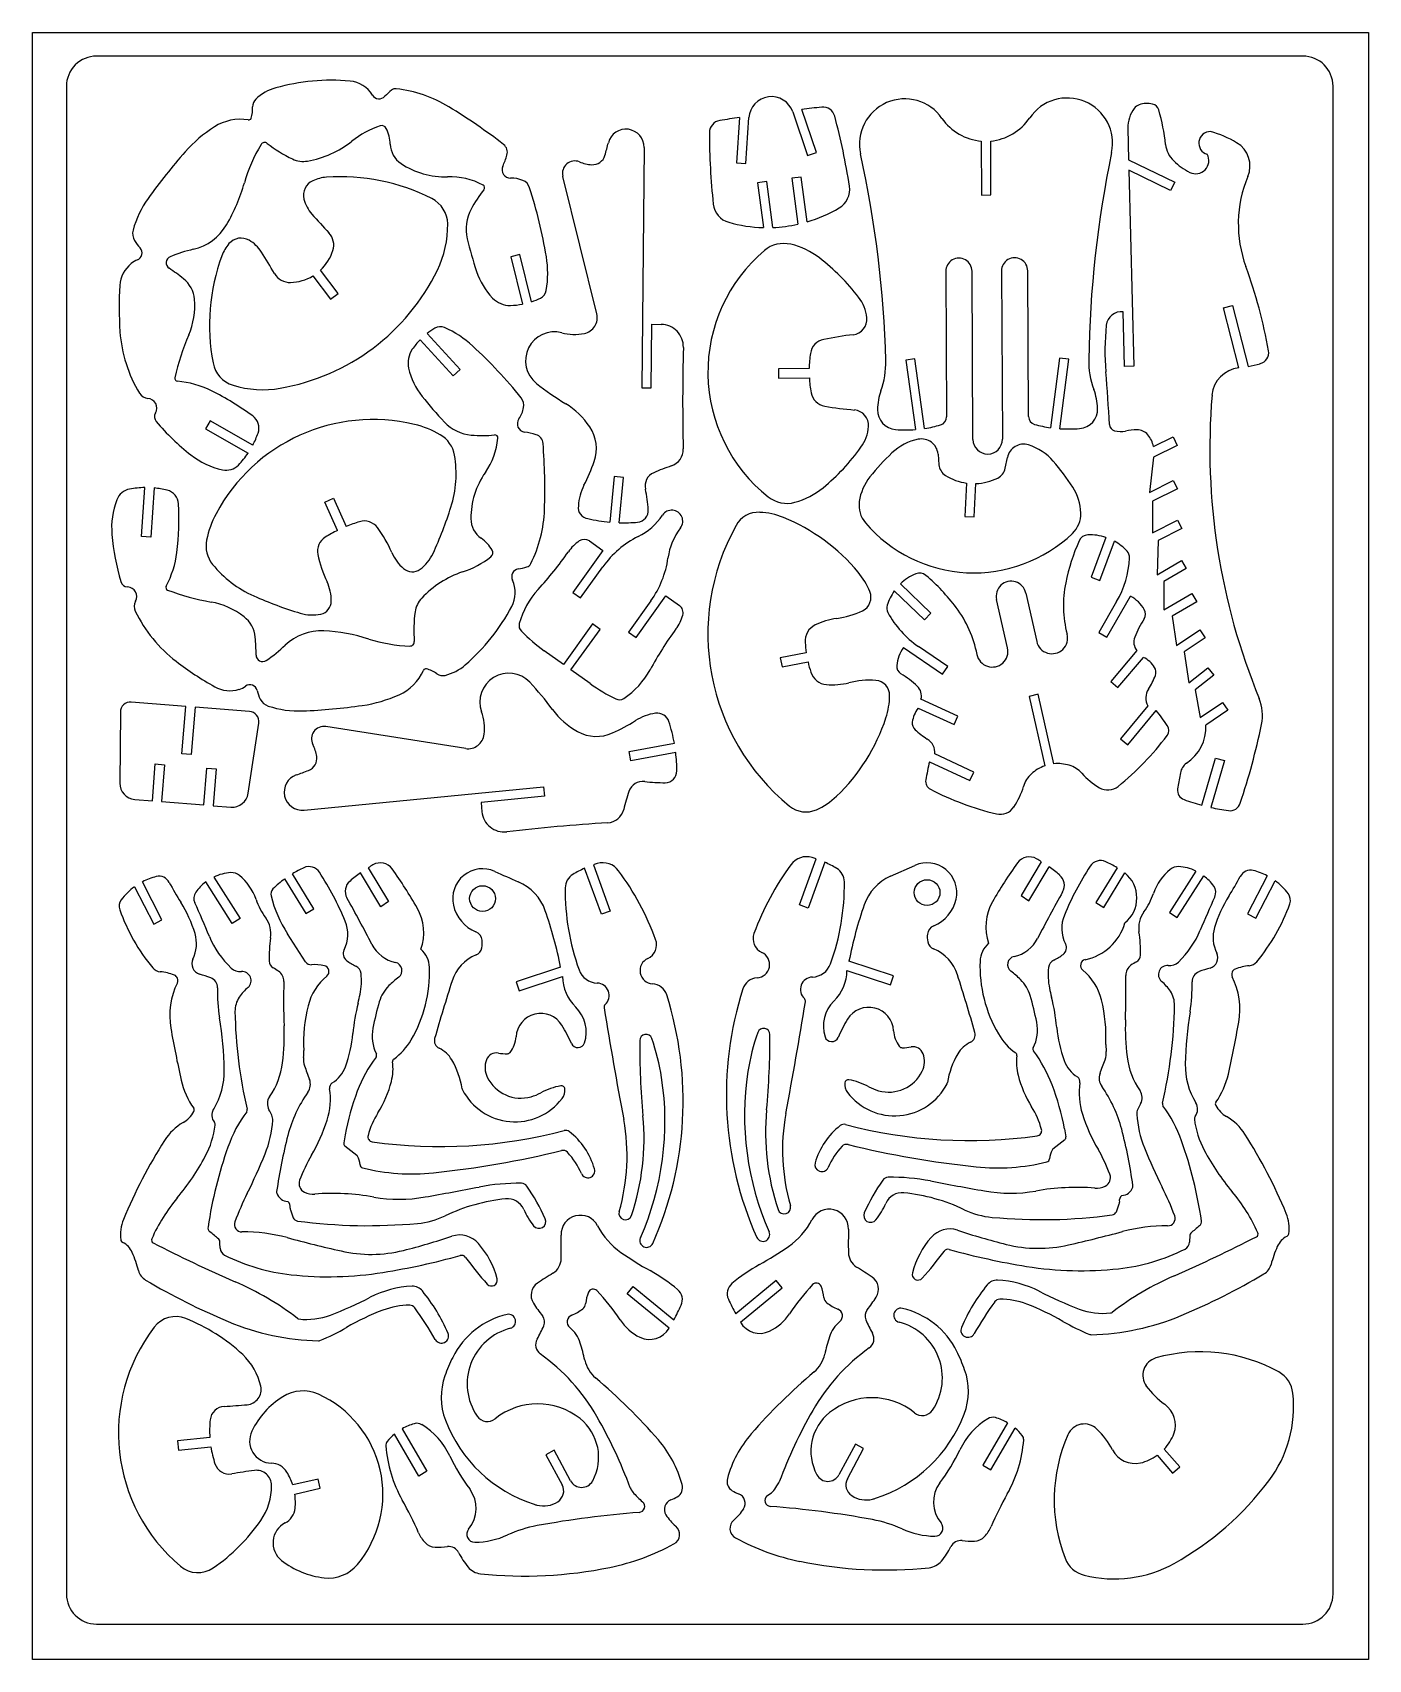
# Model space of a CAD drawing. Extents: x 0 to 207, y 0 to 252.
import ezdxf

# ---------------------------------------------------------------- set-up
doc = ezdxf.new("R2010")
doc.units = 0
doc.layers.add('WHITE', color=7, linetype='CONTINUOUS')

msp = doc.modelspace()

# ---------------------------------------------------------------- linework, layer by layer
at = {"layer": 'WHITE', "linetype": 'CONTINUOUS'}
for p, q in [((0, 251.950691), (206.867685, 251.950691)), ((0, 0), (0, 251.950691)), ((206.867685, 251.950691), (206.867685, 0)), ((196.707088, 248.302734), (9.911988, 248.302734)), ((5.242088, 243.632834), (5.242088, 10.138934)), ((52.637697, 242.275614), (52.630071, 242.270855)), ((201.376988, 10.138934), (201.377088, 243.632834)), ((117.712888, 239.657434), (120.002788, 232.918734)), ((121.375188, 233.381234), (119.108803, 240.054965)), ((171.376537, 240.759248), (171.374411, 240.764908)), ((33.386711, 238.414262), (33.385593, 238.407803)), ((53.835857, 237.491343), (53.833226, 237.498767)), ((109.478288, 238.793934), (109.015688, 231.762234)), ((110.457488, 231.669634), (110.927788, 238.770734)), ((110.927788, 238.770734), (110.93544, 238.770347)), ((169.610588, 237.143834), (169.733988, 232.255634)), ((49.440395, 235.123414), (49.44626, 235.11614)), ((146.919288, 235.139234), (146.965488, 226.789034)), ((148.415088, 226.796734), (148.369034, 235.144857)), ((182.417315, 236.611591), (182.4189, 236.617353)), ((94.705388, 234.152334), (94.366188, 196.919434)), ((120.002788, 232.918734), (121.375188, 233.381234)), ((169.733988, 232.255634), (176.873688, 228.785934)), ((181.89419, 233.096678), (181.888036, 233.093252)), ((82.106788, 229.680334), (82.115772, 229.682668)), ((87.380999, 208.400129), (82.106788, 229.680334)), ((109.015688, 231.762234), (110.457488, 231.669634)), ((119.038988, 229.572434), (117.597088, 229.379734)), ((117.597088, 229.379734), (118.531199, 222.266049)), ((119.948788, 222.633234), (119.038988, 229.572434)), ((176.233688, 227.483034), (169.780188, 230.621034)), ((169.780188, 230.621034), (170.543588, 200.281134)), ((69.766438, 228.330203), (69.762932, 228.323549)), ((113.688088, 228.870734), (112.253988, 228.678034)), ((112.253988, 228.678034), (113.163688, 221.746534)), ((114.62107, 221.754356), (113.688088, 228.870734)), ((146.965488, 226.789034), (148.415088, 226.796734)), ((176.873688, 228.785934), (176.233688, 227.483034)), ((17.883162, 226.260562), (17.888503, 226.25675)), ((15.57213, 221.351975), (15.567043, 221.353428)), ((75.452988, 217.590734), (74.049688, 217.235934)), ((74.049688, 217.235934), (75.884688, 209.895834)), ((77.287956, 210.258418), (75.452988, 217.590734)), ((43.424488, 214.259834), (46.138588, 210.643734)), ((47.302888, 211.515034), (44.581873, 215.130187)), ((141.406947, 214.961416), (141.537588, 192.424434)), ((145.623741, 188.939413), (145.47683, 214.992241)), ((150.042547, 215.015416), (150.188636, 188.970247)), ((154.236288, 192.493834), (154.105188, 215.038634)), ((154.105188, 215.038634), (154.112474, 215.038566)), ((46.138588, 210.643734), (47.302888, 211.515034)), ((74.003341, 209.693288), (74.003406, 209.687883)), ((184.398888, 209.294434), (185.802188, 209.656834)), ((186.804588, 200.003534), (184.398888, 209.294434)), ((185.802188, 209.656834), (188.240729, 200.252834)), ((95.815688, 196.904034), (95.908288, 206.765434)), ((95.908288, 206.765434), (97.349988, 206.750034)), ((97.349988, 206.750034), (97.350227, 206.757919)), ((129.184661, 207.79078), (129.17439, 207.789676)), ((169.094088, 200.242534), (168.878259, 208.708924)), ((65.136588, 198.793134), (60.009188, 204.360034)), ((61.085996, 205.33476), (66.208288, 199.772434)), ((100.780141, 203.187928), (100.785859, 203.187571)), ((66.208288, 199.772434), (65.136588, 198.793134)), ((120.264475, 199.941908), (115.500088, 199.864734)), ((115.500088, 199.864734), (115.523188, 198.415234)), ((136.649188, 201.414534), (135.215088, 201.221834)), ((135.215088, 201.221834), (136.710885, 190.473318)), ((138.145086, 190.642668), (136.649188, 201.414534)), ((159.016688, 201.545634), (157.651316, 190.754822)), ((160.458488, 201.368234), (159.016688, 201.545634)), ((159.093788, 190.604734), (160.458488, 201.368234)), ((163.551006, 201.31436), (163.541946, 201.314426)), ((170.543588, 200.281134), (169.094088, 200.242534)), ((188.240729, 200.252834), (190.096988, 200.665777)), ((190.096988, 200.665777), (190.095027, 200.67376)), ((22.42227, 197.958628), (22.421706, 197.951671)), ((94.366188, 196.919434), (95.815688, 196.904034)), ((115.523188, 198.415234), (120.287697, 198.492433)), ((164.343927, 196.664825), (164.350107, 196.667065)), ((16.557159, 196.083872), (16.562202, 196.086907)), ((182.641398, 195.786054), (182.633242, 195.786643)), ((27.479688, 191.830834), (26.762588, 190.566334)), ((34.110323, 188.060589), (27.479688, 191.830834)), ((127.265873, 193.495584), (127.266334, 193.501183)), ((141.537588, 192.424434), (141.532496, 192.424397)), ((164.929345, 193.758156), (164.922893, 193.758008)), ((26.762588, 190.566334), (33.370288, 186.811434)), ((71.544566, 189.633326), (71.543836, 189.640964)), ((133.649828, 190.457397), (133.650454, 190.466095)), ((173.596888, 187.829134), (176.611488, 189.317134)), ((176.611488, 189.317134), (177.251488, 188.014034)), ((140.211388, 186.680234), (140.365588, 184.999334)), ((177.251488, 188.014034), (173.573688, 186.202134)), ((31.880119, 184.970979), (31.87451, 184.976397)), ((86.972635, 185.538885), (86.967295, 185.540822)), ((150.619467, 184.467531), (150.951888, 186.132834)), ((173.573688, 186.202134), (172.956888, 180.727934)), ((16.893588, 173.904434), (17.379188, 181.483634)), ((18.828846, 181.422312), (18.343088, 173.811934)), ((90.063788, 183.195234), (89.392988, 176.132634)), ((91.505688, 183.056434), (90.063788, 183.195234)), ((90.842542, 176.046556), (91.505688, 183.056434)), ((144.636945, 182.176568), (144.374988, 177.026934)), ((145.816788, 176.957534), (146.086688, 182.108034)), ((172.956888, 180.727934), (176.650088, 182.601434)), ((176.650088, 182.601434), (177.305488, 181.306134)), ((45.274888, 179.232234), (46.601188, 179.825934)), ((47.248788, 174.852834), (45.274888, 179.232234)), ((46.601188, 179.825934), (48.57543, 175.453092)), ((177.305488, 181.306134), (173.450388, 179.355434)), ((173.450388, 179.355434), (173.450388, 174.474834)), ((112.608693, 177.651272), (112.608447, 177.645965)), ((144.374988, 177.026934), (145.816788, 176.957534)), ((173.450388, 174.474834), (177.282388, 176.456334)), ((177.282388, 176.456334), (177.953188, 175.168734)), ((18.343088, 173.811934), (16.893588, 173.904434)), ((177.953188, 175.168734), (174.329388, 173.295234)), ((26.954521, 173.357224), (26.960257, 173.356051)), ((88.321388, 171.714634), (83.679788, 165.245734)), ((86.224537, 173.210963), (88.321388, 171.714634)), ((166.218188, 173.765534), (163.905088, 167.620434)), ((165.261988, 167.111534), (167.552088, 173.171834)), ((174.329388, 173.295234), (174.151988, 167.975234)), ((77.155457, 169.699317), (77.148352, 169.702778)), ((84.859488, 164.397634), (88.329088, 169.231934)), ((174.151988, 167.975234), (177.899188, 170.180334)), ((178.639388, 168.931234), (175.200588, 166.911134)), ((177.899188, 170.180334), (178.639388, 168.931234)), ((139.108788, 162.022834), (134.382488, 166.571834)), ((163.905088, 167.620434), (165.261988, 167.111534)), ((175.200588, 166.911134), (175.200588, 162.547134)), ((14.718931, 166.086898), (14.719277, 166.093548)), ((83.679788, 165.245734), (84.859488, 164.397634)), ((95.738688, 163.919634), (92.276788, 159.085234)), ((93.448688, 158.244834), (98.090288, 164.713734)), ((98.090288, 164.713734), (100.179788, 163.210234)), ((133.433846, 165.469526), (138.106488, 160.981834)), ((150.990288, 156.641034), (149.294088, 164.127834)), ((153.796584, 165.143709), (153.804588, 165.145534)), ((153.804588, 165.145534), (155.493188, 157.658834)), ((167.868088, 163.819334), (165.100188, 159.054334)), ((166.356888, 158.329534), (170.034688, 164.652034)), ((175.200588, 162.547134), (179.533788, 165.053034)), ((180.266288, 163.796234), (176.449688, 161.591134)), ((179.533788, 165.053034), (180.266288, 163.796234)), ((100.689392, 161.737309), (100.694535, 161.735762)), ((138.106488, 160.981834), (139.108788, 162.022834)), ((176.449688, 161.591134), (177.158988, 157.003534)), ((86.694488, 160.372934), (82.199488, 154.104434)), ((83.379188, 153.256334), (87.874188, 159.524734)), ((87.874188, 159.524734), (86.694488, 160.372934)), ((92.276788, 159.085234), (93.448688, 158.244834)), ((99.63935, 159.586786), (99.633953, 159.590911)), ((165.100188, 159.054334), (166.356888, 158.329534)), ((177.158988, 157.003534), (180.767388, 159.432234)), ((180.767388, 159.432234), (181.576988, 158.229434)), ((58.444262, 156.947538), (58.444077, 156.940958)), ((82.199488, 154.104434), (79.229539, 156.222656)), ((134.850635, 156.70439), (140.897688, 152.577734)), ((141.714888, 153.772934), (137.165888, 156.880134)), ((150.984489, 156.639798), (150.990288, 156.641034)), ((171.01817, 156.237144), (166.966088, 151.436634)), ((181.576988, 158.229434), (178.307788, 156.032034)), ((119.817788, 155.893234), (115.793088, 155.129834)), ((115.793088, 155.129834), (116.062888, 153.703534)), ((116.062888, 153.703534), (120.086163, 154.474213)), ((140.897688, 152.577734), (141.714888, 153.772934)), ((146.255216, 155.6478), (146.24804, 155.646402)), ((168.076288, 150.503734), (172.023888, 155.183734)), ((178.307788, 156.032034), (179.071188, 151.251634)), ((60.530108, 153.177404), (60.524945, 153.179665)), ((86.347595, 151.128188), (83.379188, 153.256334)), ((95.62259, 153.272026), (95.631364, 153.267217)), ((130.581372, 151.614095), (130.580887, 151.607969)), ((166.966088, 151.436634), (168.076288, 150.503734)), ((173.869968, 152.39444), (173.875214, 152.392285)), ((179.071188, 151.251634), (182.016488, 153.564734)), ((182.910788, 152.423534), (180.034888, 150.164434)), ((182.016488, 153.564734), (182.910788, 152.423534)), ((31.99593, 150.240226), (31.997779, 150.234146)), ((91.567662, 148.822639), (91.563467, 148.828738)), ((143.303188, 146.093434), (137.574488, 148.691734)), ((155.716788, 149.470534), (154.305788, 149.146734)), ((154.305788, 149.146734), (156.734588, 138.383234)), ((158.15319, 138.70776), (155.716788, 149.470534)), ((172.79495, 150.267425), (172.786203, 150.273052)), ((180.034888, 150.164434), (180.798288, 145.854434)), ((13.596465, 146.710304), (13.502195, 135.700056)), ((23.717088, 147.596934), (15.28975, 148.25998)), ((23.138788, 140.256734), (23.717088, 147.596934)), ((25.166588, 147.481334), (24.588288, 140.141134)), ((33.593753, 146.815687), (25.166588, 147.481334)), ((36.483574, 147.645691), (36.48557, 147.65153)), ((69.516938, 146.754089), (69.523818, 146.75663)), ((80.524608, 147.107891), (80.518497, 147.103443)), ((137.127288, 147.303934), (142.701888, 144.775034)), ((172.703792, 147.667005), (168.469488, 142.562134)), ((169.587588, 141.636934), (174.005488, 146.964634)), ((180.798288, 145.854434), (184.290988, 148.221534)), ((185.108288, 147.018634), (181.669488, 144.690234)), ((184.290988, 148.221534), (185.108288, 147.018634)), ((33.398303, 134.134126), (35.020288, 145.021734)), ((67.071669, 141.072608), (45.406088, 144.466534)), ((142.701888, 144.775034), (143.303188, 146.093434)), ((43.408349, 141.686702), (43.400845, 141.682916)), ((92.407788, 140.603734), (99.385588, 141.891434)), ((168.469488, 142.562134), (169.587588, 141.636934)), ((18.551188, 132.955234), (18.998388, 138.676234)), ((18.998388, 138.676234), (20.447888, 138.560534)), ((24.588288, 140.141134), (23.138788, 140.256734)), ((92.669988, 139.177334), (92.407788, 140.603734)), ((99.598645, 140.456956), (92.669988, 139.177334)), ((138.86987, 139.030857), (145.145988, 136.116334)), ((145.755088, 137.427234), (139.742338, 140.22588)), ((181.052688, 132.292134), (183.203788, 139.601434)), ((184.591688, 139.192734), (182.463738, 131.945371)), ((183.203788, 139.601434), (184.591688, 139.192734)), ((20.447888, 138.560534), (19.992988, 132.847234)), ((26.531288, 132.330634), (26.986188, 138.044034)), ((26.986188, 138.044034), (28.428088, 137.936034)), ((28.428088, 137.936034), (27.980888, 132.215034)), ((42.748978, 137.673878), (42.745679, 137.682559)), ((138.316326, 136.209898), (138.32208, 136.208986)), ((145.145988, 136.116334), (145.755088, 137.427234)), ((177.745706, 137.31904), (177.313293, 134.81219)), ((42.051718, 131.525557), (79.122988, 135.121734)), ((79.261788, 133.672234), (69.446688, 132.723834)), ((79.122988, 135.121734), (79.261788, 133.672234)), ((15.821788, 133.171034), (18.551188, 132.955234)), ((19.992988, 132.847234), (26.531288, 132.330634)), ((27.980888, 132.215034), (30.71023, 131.997943)), ((69.446688, 132.723834), (69.585488, 131.289734)), ((151.958253, 132.01175), (151.953243, 132.015194)), ((118.738388, 116.840734), (121.359996, 123.988429)), ((156.210088, 123.540934), (153.079788, 118.290334)), ((28.049327, 121.16038), (32.152188, 114.766734)), ((30.709905, 121.857757), (30.710278, 121.852717)), ((43.540288, 116.270234), (40.248354, 121.674492)), ((53.910588, 116.547834), (50.780188, 121.798434)), ((51.982603, 122.608574), (55.113288, 117.357334)), ((52.712561, 123.060056), (52.715747, 123.054743)), ((88.097788, 115.406634), (85.491492, 122.523711)), ((86.840988, 123.055234), (89.454788, 115.907834)), ((122.708023, 123.453736), (120.095288, 116.339634)), ((124.532004, 122.505406), (124.528393, 122.499554)), ((132.832683, 121.281764), (136.615721, 122.967139)), ((154.282588, 117.480734), (157.422045, 122.73347)), ((159.032143, 121.490221), (159.026665, 121.483568)), ((167.945665, 122.608832), (164.652888, 117.203134)), ((165.894288, 116.447534), (169.156501, 121.799592)), ((180.142888, 122.099134), (176.040988, 115.699634)), ((177.259088, 114.913134), (181.384107, 121.343486)), ((177.482853, 122.785482), (177.483132, 122.790891)), ((187.011853, 121.266858), (187.019486, 121.262886)), ((191.176188, 121.374434), (188.153788, 115.491434)), ((15.783188, 119.670434), (18.767088, 113.864534)), ((20.039388, 114.550734), (17.019885, 120.435524)), ((30.933888, 113.980334), (26.808988, 120.410634)), ((39.037488, 120.865434), (42.306588, 115.514634)), ((189.433688, 114.797534), (192.410738, 120.604601)), ((42.306588, 115.514634), (43.540288, 116.270234)), ((55.113288, 117.357334), (53.910588, 116.547834)), ((65.167285, 116.809909), (65.17374, 116.811394)), ((89.454788, 115.907834), (88.097788, 115.406634)), ((120.095288, 116.339634), (118.738388, 116.840734)), ((153.079788, 118.290334), (154.282588, 117.480734)), ((164.652888, 117.203134), (165.894288, 116.447534)), ((18.767088, 113.864534), (20.039388, 114.550734)), ((32.152188, 114.766734), (30.933888, 113.980334)), ((36.114871, 114.826097), (36.10847, 114.821312)), ((176.040988, 115.699634), (177.259088, 114.913134)), ((188.153788, 115.491434), (189.433688, 114.797534)), ((27.385325, 111.985736), (27.378714, 111.983021)), ((42.291408, 108.035837), (39.484306, 112.39172)), ((159.5789, 109.177558), (159.584552, 109.170187)), ((162.995142, 108.367298), (162.992602, 108.377453)), ((171.568069, 109.09202), (171.573139, 109.091958)), ((50.86388, 106.208132), (50.870605, 106.208882)), ((81.766953, 107.202772), (74.890188, 104.943834)), ((84.627288, 106.786175), (84.632699, 106.788286)), ((123.56038, 107.721191), (123.56581, 107.719234)), ((126.116988, 106.709434), (132.847988, 104.496634)), ((133.302988, 105.876734), (126.42862, 108.135206)), ((132.847988, 104.496634), (133.302988, 105.876734)), ((28.635936, 104.003189), (28.641239, 104.003076)), ((33.368731, 104.073314), (33.363015, 104.079856)), ((56.703295, 105.668942), (56.709519, 105.660547)), ((74.890188, 104.943834), (75.344988, 103.563634)), ((75.344988, 103.563634), (82.076088, 105.776534)), ((82.076088, 105.776534), (82.08352, 105.776615)), ((157.792381, 102.584887), (157.787014, 102.583615)), ((186.782319, 98.675219), (186.776786, 98.676215)), ((133.324893, 97.364555), (133.333427, 97.36511)), ((145.92395, 97.102128), (145.930502, 97.104116)), ((73.533093, 93.802986), (73.533201, 93.794706)), ((85.475747, 95.498876), (85.469212, 95.501041)), ((166.179837, 95.236661), (166.227049, 94.171683)), ((81.806135, 88.837548), (81.804324, 88.847125)), ((141.614699, 89.160822), (141.624001, 89.156169)), ((36.694432, 87.137858), (36.701461, 87.132977)), ((183.234804, 86.292599), (183.241773, 86.287719)), ((28.049831, 85.244377), (28.043932, 85.248023)), ((45.621236, 83.524985), (45.627425, 83.523013)), ((53.486297, 84.663043), (53.49356, 84.658536)), ((170.998872, 84.419174), (170.993383, 84.418793)), ((48.400827, 81.227854), (48.190128, 80.008744)), ((51.957532, 81.148489), (51.951109, 81.150213)), ((159.787248, 82.167657), (160.00159, 80.949187)), ((168.653775, 82.098167), (168.659362, 82.09967)), ((48.367626, 79.539456), (50.201888, 78.081234)), ((159.826288, 80.471534), (157.98979, 79.016112)), ((87.024462, 75.970439), (87.017624, 75.968553)), ((123.203439, 76.176595), (123.196761, 76.179323)), ((157.481355, 77.533872), (157.474221, 77.534256)), ((132.485677, 74.672718), (132.485635, 74.67789)), ((174.939298, 73.139541), (174.933891, 73.136823)), ((37.826032, 72.190383), (37.83215, 72.192563)), ((42.090759, 72.375923), (42.094033, 72.38271)), ((52.838794, 71.612954), (52.837815, 71.607101)), ((79.392518, 68.250631), (79.384786, 68.2471)), ((115.443179, 69.68637), (115.437921, 69.68465)), ((144.281949, 69.653098), (144.279089, 69.647064)), ((27.175836, 66.993371), (27.170137, 66.994081)), ((59.600653, 67.526057), (59.600083, 67.532516)), ((179.217658, 65.706286), (179.148878, 64.618918)), ((13.663166, 64.989359), (13.668826, 64.990146)), ((18.459153, 65.143202), (18.464294, 65.140955)), ((57.44016, 63.353433), (57.441805, 63.347275)), ((141.145176, 63.207571), (141.150498, 63.2037)), ((29.733979, 62.620217), (29.731043, 62.614572)), ((81.855469, 62.090205), (81.861114, 62.09017)), ((31.37328, 58.497428), (31.375887, 58.503164)), ((54.265885, 59.941394), (54.264996, 59.947255)), ((71.946222, 58.950491), (71.951334, 58.95191)), ((95.627359, 60.210728), (95.630576, 60.216427)), ((115.176188, 58.666934), (108.894016, 53.509616)), ((116.101488, 57.548934), (115.176188, 58.666934)), ((92.099388, 56.615934), (93.016988, 57.733934)), ((98.572268, 51.293513), (92.099388, 56.615934)), ((93.016988, 57.733934), (99.300322, 52.57608)), ((109.624788, 52.228834), (116.101488, 57.548934)), ((155.902072, 57.025125), (155.898397, 57.018018)), ((148.985538, 55.38237), (148.991267, 55.378217)), ((162.077461, 54.263638), (162.079742, 54.26957)), ((64.34195, 50.501483), (64.348929, 50.504426)), ((90.985724, 52.593986), (90.98063, 52.59065)), ((134.174884, 52.231169), (134.183301, 52.233828)), ((145.824556, 50.462992), (145.818164, 50.466592)), ((129.562962, 48.243454), (129.56661, 48.238204)), ((78.626553, 47.305388), (78.630214, 47.310497)), ((85.522326, 46.339856), (85.515474, 46.338277)), ((35.344887, 42.30587), (35.33607, 42.303907)), ((172.464018, 42.344762), (172.471194, 42.34988)), ((57.241413, 35.728807), (61.065688, 29.136534)), ((60.276243, 36.361136), (60.27181, 36.353888)), ((84.781975, 37.301248), (84.778044, 37.296191)), ((150.951864, 36.661707), (147.127588, 30.069534)), ((148.376588, 29.344734), (152.148811, 35.831237)), ((27.456588, 34.395034), (22.437288, 33.847534)), ((22.437288, 33.847534), (22.591488, 32.405734)), ((22.591488, 32.405734), (27.611135, 32.953154)), ((59.816588, 28.404134), (56.046108, 34.896395)), ((127.420088, 33.338634), (124.868871, 28.596404)), ((128.700088, 32.644734), (127.420088, 33.338634)), ((64.592729, 31.540189), (64.597946, 31.542667)), ((80.773088, 32.405734), (79.493188, 31.711834)), ((79.493188, 31.711834), (82.006688, 27.047134)), ((83.325378, 27.664049), (80.773088, 32.405734)), ((126.186488, 27.987734), (128.700088, 32.644734)), ((171.561274, 30.432336), (171.56286, 30.425627)), ((174.128788, 31.619334), (176.542088, 28.859034)), ((177.636988, 29.807434), (175.227083, 32.572193)), ((44.226388, 27.926134), (40.282906, 27.022916)), ((44.550288, 26.515034), (44.226388, 27.926134)), ((61.065688, 29.136534), (59.816588, 28.404134)), ((121.45976, 28.59672), (121.451144, 28.603851)), ((147.127588, 30.069534), (148.376588, 29.344734)), ((176.542088, 28.859034), (177.636988, 29.807434)), ((40.610388, 25.613034), (44.550288, 26.515034)), ((82.006688, 27.047134), (82.013775, 27.050875)), ((86.736309, 27.654572), (86.724566, 27.648921)), ((100.600805, 27.086976), (100.595168, 27.085399)), ((115.638472, 27.52534), (115.633406, 27.527139)), ((110.118449, 23.322902), (110.113024, 23.326311)), ((130.087731, 24.834608), (130.089118, 24.829204)), ((67.526972, 20.19376), (67.518795, 20.200584)), ((60.77546, 18.091069), (60.780661, 18.095837)), ((108.86097, 18.811621), (108.865615, 18.820119)), ((139.710283, 19.090572), (139.710244, 19.083958)), ((65.978169, 16.55011), (65.985544, 16.553826)), ((118.807737, 15.196499), (118.806619, 15.191189)), ((69.354847, 13.282861), (69.354069, 13.276064)), ((9.911988, 5.469034), (196.707088, 5.469034)), ((206.867685, 0), (0, 0))]:
    msp.add_line(p, q, dxfattribs=at)
for centre in [(69.685688, 117.827734), (138.515088, 118.760534)]:
    msp.add_circle(centre, 1.9975, dxfattribs=at)
for centre, radius, start, end in [((9.911888, 243.632934), 4.6698, 89.998773, 180.001227), ((196.707088, 243.632734), 4.67, 0.001227, 90), ((46.280813, 212.648023), 31.915, 84.821773, 105.690752), ((48.750719, 239.89129), 4.56, 31.525509, 84.834447), ((39.662367, 236.211168), 7.44, 105.696325, 133.156148), ((53.671488, 242.911134), 1.2225, -148.4162, -42.709), ((62.360585, 234.751183), 10.6975, 129.404566, 136.742538), ((56.212638, 242.247615), 1.0025, 83.629309, 129.876777), ((54.006088, 223.25284), 20.125, 58.614358, 83.386592), ((114.412203, 238.541263), 3.484302, 18.683657, 176.230232), ((28.824336, 240.251733), 5.257673, -17.254224, 2.09478), ((35.642638, 240.495724), 1.565, 133.091274, 181.89713), ((16.369244, 161.474656), 92.465, 52.276976, 58.641587), ((151.501704, -42.665689), 284.570322, 95.910113, 96.536199), ((122.386028, 238.505901), 1.895292, 15.195807, 95.631678), ((135.060888, 234.661134), 7.015, 34.7031, 192.4334), ((160.223466, 234.789788), 7.021434, -11.643169, 145.83994), ((174.406497, 237.267375), 4.7975, 142.377534, 181.4756), ((171.988126, 239.134061), 1.7425, 110.62214, 142.449881), ((172.609888, 237.467734), 3.515, 76.177, 110.5413), ((173.134791, 239.609348), 1.31, 15.749016, 76.090337), ((143.251097, 231.005831), 32.4075, 6.421548, 16.048497), ((39.851735, 219.081936), 21.6825, 122.631706, 138.388044), ((32.165737, 231.09034), 7.425, 80.535237, 122.651607), ((33.455088, 238.809334), 0.4075, -99.8193, -16.6986), ((58.482588, 223.650934), 14.6075, 108.5593, 128.2439), ((54.087984, 236.758043), 0.775433, 26.593404, 108.974276), ((49.508023, 234.471899), 5.89427, 1.840625, 26.535421), ((91.89111, 234.17792), 2.814395, -0.520895, 165.44119), ((106.709108, 236.457444), 1.888819, 99.116367, 179.994241), ((151.165527, -42.702758), 284.566712, 98.423787, 99.048855), ((27.995676, 213.130451), 99.637048, 8.667645, 15.050178), ((147.595725, 243.345912), 8.234509, -145.272633, -94.711962), ((147.590088, 243.342934), 8.235, -84.5723, -34.0471), ((55.420542, 222.338361), 23.489401, 148.511585, 164.343948), ((35.947186, 234.25902), 0.657136, 52.365618, 147.975241), ((49.216988, 251.238377), 20.8925, -128.020305, -115.425503), ((39.931788, 247.190434), 15.3725, -80.032, -51.7621), ((59.122595, 234.772305), 3.725, -178.291103, -123.662021), ((72.008364, 233.410932), 1.5225, -17.038404, 52.106058), ((3.783564, 256.99634), 88.2, -15.838091, -14.518412), ((204.453303, 236.240792), 99.633251, 179.875301, 186.254962), ((179.626288, 235.100634), 4.1975, -173.567352, -134.0342), ((182.388704, 234.822415), 1.795192, 89.036191, 254.010245), ((177.675588, 219.888334), 17.3825, 59.6594, 74.1698), ((184.343348, 231.280479), 4.1825, -22.825473, 59.658147), ((87.681288, 176.587534), 85.6625, 138.3823, 144.5618), ((41.920279, 235.883962), 3.8925, -115.45848, -80.051785), ((60.67966, 236.8269), 13.355, -24.666794, -16.809234), ((83.971959, 230.151032), 1.914366, 67.743507, 194.161591), ((86.977047, 237.510506), 6.035, -112.197394, -93.708034), ((86.72235, 233.473514), 1.99, -93.907212, -16.005706), ((-37.579928, 196.61904), 169.7675, 1.524931, 12.426489), ((333.291588, 198.746834), 169.76, 168.2308, 179.1334), ((183.957266, 239.536645), 10.397112, -134.200799, -117.27043), ((180.115742, 232.103452), 2.029958, -117.02397, 29.182728), ((45.945993, 223.427456), 6.130107, 94.113909, 114.601677), ((47.721386, 198.441174), 31.179383, 63.10066, 94.074057), ((63.894534, 241.9119), 12.3125, -123.728855, -88.201259), ((64.620088, 218.693234), 10.9175, 61.8966, 91.7798), ((73.995934, 230.706364), 1.300523, 155.129749, 271.683273), ((74.15219, 224.832926), 4.575, 67.335191, 91.47862), ((205.810685, 222.272017), 19.098373, 157.248652, 200.150019), ((6.073533, 236.181409), 27.7625, -30.311153, -15.682008), ((44.417721, 226.757609), 2.466023, 114.527933, 193.942578), ((84.228012, 215.903141), 18.5, 140.721329, 151.933216), ((69.547735, 227.915651), 0.468705, -39.843177, 62.185493), ((75.206598, 227.342968), 1.8525, 17.949251, 67.513457), ((7.614232, 205.415914), 72.9125, 9.32955, 17.972525), ((123.217236, 227.644448), 3.315703, -59.364205, 8.700491), ((30.401788, 217.351734), 15.365, 144.5626, 164.9037), ((47.401046, 227.513892), 5.543698, -165.900623, -138.365878), ((59.808772, 222.248911), 4.478956, 0.77254, 63.20763), ((73.672952, 221.532716), 6.5375, 151.945277, 193.37902), ((108.707109, 225.749757), 3.314015, -173.688818, -105.641943), ((113.741521, 243.666566), 21.930145, -73.557841, -59.394002), ((23.079452, 226.242081), 8.065, -76.977436, -30.326915), ((154.246025, 322.164289), 148.283128, -138.459696, -136.947593), ((48.432586, 222.09374), 15.856201, -25.961897, 0.778945), ((113.753184, 243.663614), 21.925007, -105.718185, -91.540692), ((113.742094, 243.666694), 21.929961, -87.702909, -77.385991), ((17.594707, 220.796377), 2.0975, 164.639828, 210.207579), ((21.102733, 222.850156), 6.1625, -149.70052, -136.306789), ((35.081426, 215.262741), 6.138832, 139.383479, 159.860292), ((32.292552, 217.643668), 2.47189, 59.878418, 139.193055), ((30.751379, 214.988126), 5.542251, 32.25915, 59.874192), ((43.856115, 219.03188), 2.787141, -17.369938, 43.10074), ((128.665559, 234.637554), 63.07, -166.59886, -161.81475), ((116.334664, 214.62166), 4.664135, 76.539205, 130.111821), ((17.4815, 213.497308), 3.4775, 111.082209, 129.546152), ((15.821486, 217.806417), 1.140299, -68.973857, 43.622935), ((21.709495, 216.294088), 1.017308, 112.507792, 236.532061), ((29.959542, 196.511957), 22.450831, 103.03255, 112.632435), ((58.586216, 206.604872), 31.187457, 159.794987, 190.772271), ((-90.010069, 138.886401), 148.282573, 30.710013, 32.219927), ((39.785288, 220.296934), 7.05, -47.1277, -17.3054), ((63.718403, 214.64075), 16.055, -9.378571, 9.302392), ((129.213813, 199.360087), 24.633813, 130.15154, 231.659408), ((114.694542, 207.756911), 11.722093, 52.401697, 76.553421), ((101.51516, 190.664389), 33.30566, 37.545407, 52.378289), ((143.441888, 214.976834), 2.035, 0.4338, 180.4341), ((152.077488, 215.030834), 2.035, 0.2177, 180.4341), ((18.325336, 212.469276), 4.8075, 129.500202, 176.114204), ((4.889726, 190.770459), 29.55, 51.276514, 56.618467), ((39.877788, 216.040934), 2.7925, -149.2536, -88.8922), ((32.656419, 229.796577), 33.412424, -80.160754, -25.99469), ((39.782364, 220.304517), 7.057143, -88.786843, -58.929622), ((79.02393, 218.327054), 10.8175, -161.831471, -136.11604), ((115.771979, 189.227695), 76.8125, 10.073947, 20.153994), ((65.360288, 209.286734), 51.949983, 176.1277, 184.04262), ((20.502374, 210.24472), 4.59, 4.891179, 51.254229), ((77.926289, 212.292927), 1.654434, -64.564221, -9.338186), ((13.642083, 209.661932), 11.475, -23.302115, 4.869874), ((73.910888, 213.411734), 3.725, -136.0904, -88.5768), ((73.723657, 221.129869), 11.44, -88.599097, -79.111325), ((73.718188, 221.121934), 11.435, -71.8094, -64.5234), ((122.948188, 207.143234), 6.27, 5.9279, 37.5041), ((84.959588, 207.798634), 2.495, -78.7596, 13.9503), ((97.311588, 203.288134), 3.47, -1.6548, 89.362), ((126.791888, 207.536935), 2.39587, -83.084215, 6.055435), ((203.281514, 202.588611), 37.2225, 173.795416, 184.886658), ((168.628328, 206.357167), 2.365, 83.933712, 173.824576), ((34.866088, 207.135534), 21.38, -175.9468, -148.8839), ((58.05627, 190.537981), 36.881443, 156.706108, 167.567841), ((68.200749, 196.382972), 11.433948, 135.760062, 145.270943), ((68.202334, 196.383933), 11.435015, 121.213813, 128.486387), ((63.142989, 204.677438), 1.720407, 67.085031, 120.248579), ((57.284343, 191.59411), 16.055239, 47.340317, 66.006806), ((80.81966, 201.119445), 4.480895, 75.545782, 231.412492), ((83.925421, 213.055376), 7.8525, -104.659769, -78.835085), ((123.028729, 201.885544), 2.595, 101.38973, 171.654808), ((134.597261, 143.449634), 62.165, 96.945102, 101.206031), ((61.870969, 200.779667), 3.727012, 145.384616, 192.862707), ((18.819273, 149.717706), 72.916412, 38.770349, 47.411301), ((397.253811, 194.855993), 296.585, 178.390252, 181.424695), ((139.047188, 199.517834), 18.7875, 171.6006, 178.7066), ((189.688935, 202.363137), 1.7375, -76.48371, 9.960282), ((32.31613, 201.581743), 4.441522, -169.544763, -106.677822), ((68.783877, 202.354067), 10.816936, -167.158635, -141.429299), ((119.367207, 200.788315), 12.765, -19.725284, 1.56473), ((176.302988, 201.121534), 12.7625, 179.134, 200.4386), ((-79.638646, 178.396353), 246.730106, 2.981429, 4.887539), ((187.234284, 195.406887), 4.616687, 95.340499, 175.281681), ((22.461023, 198.3878), 0.430919, 167.924851, 264.840361), ((21.134188, 183.195234), 14.8125, 63.675, 85.0135), ((35.652488, 212.494134), 15.8525, -106.9101, -80.1437), ((105.619076, 232.508372), 44.484295, -128.339003, -121.229342), ((139.048068, 199.501622), 18.787495, -176.920818, -169.813742), ((155.593288, 193.411234), 9.3425, 2.1281, 20.3954), ((17.980688, 196.942634), 1.662547, -148.899, -94.255412), ((17.744454, 193.793854), 1.495082, -30.468111, 85.670422), ((8.85036, 158.384615), 42.4975, 53.547773, 63.66511), ((109.666537, 234.90189), 63.073536, -141.467765, -136.690106), ((74.218859, 194.210962), 1.861758, -10.679019, 38.817622), ((76.31906, 184.220683), 11.9975, 33.819719, 58.680233), ((123.110746, 196.638294), 2.595, -169.80717, -99.434654), ((132.817288, 255.417234), 62.17, -99.3794, -95.123), ((140.173629, 193.321173), 9.340779, 160.234274, 178.500781), ((284.100288, 187.520734), 101.795, 175.3427, 202.3341), ((20.031157, 192.454493), 1.155, 149.783982, 220.381048), ((48.101594, 216.386444), 38.0425, -139.552247, -128.333091), ((52.711121, 164.498932), 27.52, 76.527179, 152.011018), ((32.713593, 190.685882), 2.3375, -18.996003, 53.611009), ((68.527827, 196.126771), 6.541217, -136.655345, -95.194534), ((76.369683, 191.359431), 1.3025, 144.842783, 261.514583), ((71.563884, 194.728709), 4.566724, -34.998543, -10.889742), ((127.049988, 191.105934), 2.405, -4.04548, 84.8389), ((133.865807, 193.489156), 3.030722, 178.555458, 265.925326), ((140.258531, 192.409306), 1.274055, -73.909233, 0.678671), ((155.516188, 192.501534), 1.28, -179.655307, -105.3764), ((161.895973, 193.642917), 3.029107, -85.252384, 2.177487), ((22.217773, 194.359124), 13.4575, -27.906601, -19.237789), ((55.619445, 176.627614), 15.0475, 60.061045, 76.536691), ((60.866161, 185.725668), 4.545, 9.750235, 60.136074), ((69.633456, 208.02845), 18.494133, -95.267458, -84.068691), ((61.179813, 190.109475), 10.925, -35.068949, -5.172781), ((71.590088, 189.170734), 0.4725, -5.6174, 95.6176), ((74.188488, 176.865134), 13.35498, 73.532263, 81.4349), ((77.53484, 188.212666), 1.524341, 4.428855, 73.244195), ((81.267205, 187.538465), 6.04, -19.31343, 33.797489), ((123.191939, 191.379431), 6.272651, -35.696256, -4.051302), ((138.789302, 180.827451), 8.3, 101.390552, 133.474277), ((135.076288, 210.474134), 20.0675, -94.0762, -85.3278), ((137.658964, 186.452438), 2.562569, 5.099965, 101.453969), ((135.076288, 210.474134), 20.0675, -81.2036, -73.9881), ((147.906188, 188.954834), 2.2825, -179.6129, 0.3869), ((160.476351, 210.62418), 20.069186, -105.311393, -98.092105), ((160.492656, 210.620399), 20.064488, -93.997823, -85.271428), ((167.790883, 191.287126), 1.035, -176.799756, -102.84032), ((168.506208, 194.329173), 4.16, -103.134902, -79.727168), ((171.342532, 178.684658), 11.739546, 91.453789, 100.277139), ((171.095358, 188.365181), 2.05587, 39.383875, 91.412157), ((169.201841, 186.796561), 4.514715, 13.221301, 39.522773), ((31.931128, 195.915143), 11.955, -128.39324, -102.150509), ((22.200912, 194.331491), 13.465, -44.041048, -33.951379), ((48.520876, 183.626364), 17.0675, -17.614142, 9.677262), ((-13.128953, 181.171344), 92.46115, -1.923303, 4.440712), ((98.051588, 187.405034), 2.71, -71.409428, 1.6271), ((101.261858, 207.174965), 33.299067, -50.565671, -35.751236), ((158.543769, 160.014856), 36.995, 133.498782, 141.2965), ((153.46636, 185.639031), 2.5625, 72.678945, 168.889393), ((151.7605, 180.15837), 8.3025, 40.620681, 72.701251), ((29.970088, 186.819134), 2.65, -102.0948, -44.0569), ((59.739388, 195.053534), 28.8475, -27.2636, -19.2582), ((109.146688, 154.397434), 32.1125, 108.5785, 113.7586), ((142.509046, 185.200282), 2.152857, -174.644211, -122.150112), ((148.512519, 184.886171), 2.148137, -63.765298, -11.238017), ((129.977567, 161.483161), 36.995, 32.823579, 40.610494), ((17.558359, 168.021751), 13.463075, 90.762532, 100.834763), ((17.541188, 168.021534), 13.4625, 75.8444, 84.5114), ((80.189369, 176.749666), 12.309626, 144.873699, 180.395462), ((92.362841, 178.240155), 7.853717, 152.727338, 177.092605), ((97.087847, 181.721381), 2.246095, 113.031985, 192.630198), ((114.969021, 190.504789), 11.717104, -74.706919, -50.555815), ((135.826757, 178.217314), 7.885, 141.298884, 172.099662), ((145.796075, 190.397812), 8.302556, -122.268633, -98.025349), ((145.787483, 190.411991), 8.309346, -87.936432, -63.753938), ((154.444705, 177.255022), 7.885, 2.096851, 32.887009), ((24.206517, 175.294172), 11.959574, 158.878596, 185.148505), ((15.521088, 178.638634), 2.6525, 100.722, 158.6631), ((20.263026, 178.805796), 2.340059, 3.268152, 75.889281), ((-19.83624, 176.602864), 42.499786, -6.970433, 3.151304), ((71.605594, 176.246851), 23.817686, 4.385137, 12.077305), ((116.822534, 183.699322), 4.663753, -128.291195, -74.619597), ((132.138825, 178.723495), 4.1625, 172.02353, 220.421022), ((41.697488, 170.357734), 15.045, 152.0294, 168.5), ((4.931193, 197.428063), 62.79, -24.599501, -17.581436), ((71.61318, 176.696391), 3.733279, -179.513687, -125.061159), ((59.168788, 178.738834), 20.1225, -26.6829, -1.9099), ((86.167591, 178.345463), 1.674205, 169.919209, 264.010074), ((91.590427, 200.599151), 24.565, -103.171507, -95.132199), ((93.54844, 177.929095), 1.81045, -85.101542, 4.399022), ((89.223488, 182.886734), 10.08, -63.2194, -34.21214), ((98.980632, 176.272854), 1.7075, -37.603083, 146.345381), ((112.373555, 173.764299), 3.894078, 86.538177, 151.971121), ((112.174124, 166.770323), 10.884311, 67.842091, 87.713085), ((105.142503, 149.527772), 29.505514, 39.659542, 67.824398), ((158.161967, 177.398062), 4.165, -46.370194, 2.001468), ((50.18048, 177.578598), 38.033784, -174.935298, -163.723839), ((57.502126, 153.907135), 23.320661, 116.08267, 121.458459), ((57.505111, 153.908372), 23.321967, 107.136204, 112.512633), ((51.374182, 173.788305), 2.518121, 36.671541, 107.107723), ((38.11194, 163.889311), 19.067354, 23.266671, 36.729064), ((100.51488, 160.505745), 14.987992, 116.765075, 144.393724), ((91.598188, 200.604934), 24.57, -91.7624, -85.0856), ((108.37706, 169.164219), 10.075, 142.975406, 172.004672), ((139.062588, 158.823034), 34.48, 150.8956, 230.6439), ((145.778066, 190.350495), 22.085, -139.558309, -46.301446), ((163.470658, 172.624316), 1.53, 92.503888, 155.847008), ((163.775185, 166.432702), 7.729081, 71.574009, 92.75402), ((7.63668, 173.232953), 14.820962, -28.261797, -6.928027), ((31.412969, 172.4448), 4.545, 168.434073, 218.91623), ((46.643645, 171.650682), 2.518256, 121.401995, 191.791263), ((61.941817, 174.149524), 6.8775, -156.627127, -130.676649), ((66.087107, 168.811834), 5.895, 30.299169, 54.996958), ((70.505837, 171.393236), 0.7775, -52.15085, 30.337897), ((35.922488, 204.614334), 57.515, -42.577, -35.11534), ((88.606856, 167.572016), 6.888283, 124.909703, 144.925162), ((85.437688, 172.107834), 1.355, 54.5002, 124.7781), ((190.634572, 160.516898), 31.27, 155.970311, 168.518765), ((163.783024, 166.431569), 7.7225, 42.384607, 60.786674), ((168.407881, 170.650374), 1.4625, -2.719948, 42.44223), ((41.161866, 180.308301), 17.07, -141.103169, -113.827338), ((62.844726, 175.062098), 19.074605, -168.122255, -154.682435), ((58.800287, 170.487355), 2.0525, -130.800223, -53.873862), ((56.302838, 173.913775), 6.2925, -53.89986, -24.640446), ((61.96667, 182.272196), 14.6075, -71.56444, -51.885657), ((75.425206, 167.666795), 1.22714, 99.548067, 205.046021), ((73.409688, 179.424934), 10.7025, -80.2527, -72.9094), ((76.264753, 170.150294), 0.998366, -73.100199, -26.853769), ((83.549653, 172.65644), 14.996812, -35.632041, -8.014324), ((155.070447, 171.282717), 14.814915, -30.250066, -2.714971), ((14.781365, 167.24144), 1.156229, -163.805542, -93.095365), ((39.376822, 163.976142), 6.88, -0.790724, 25.196553), ((71.458988, 153.834534), 15.372575, 108.480681, 136.748), ((70.183855, 165.201616), 4.565004, -27.959977, 25.227608), ((118.88396, 160.92234), 11.654357, 22.430879, 39.649808), ((139.742729, 161.005679), 7.7275, 112.737785, 133.920358), ((137.347285, 166.721522), 1.53, 49.314895, 112.736925), ((118.045447, 144.102728), 31.265, 36.974825, 49.513846), ((151.536637, 164.674329), 2.308177, 11.733246, 193.69567), ((177.303408, 163.207725), 17.67, 168.465117, 194.448583), ((14.642188, 164.598034), 1.4975, -28.9401, 87.0492), ((17.410667, 163.072485), 1.663479, 151.218531, 205.875813), ((21.070719, 166.013656), 0.43, 152.047759, 249.02989), ((34.052533, 200.086907), 36.8925, -110.858023, -100.007765), ((59.653154, 222.113864), 62.7825, -113.851552, -106.838853), ((44.227462, 163.884308), 2.028707, -77.967987, -0.08787), ((63.102539, 161.700577), 3.896227, 136.796532, 172.183698), ((87.587849, 157.141094), 12.649222, 137.413767, 164.940236), ((127.517153, 164.488573), 2.313586, -64.203255, 22.374949), ((139.743396, 161.00788), 7.727659, 144.734882, 163.144662), ((167.427718, 159.834699), 5.4775, 30.224732, 61.579316), ((35.198224, 171.582307), 21.38183, -154.408866, -127.340311), ((25.65734, 152.450542), 11.477976, 51.852851, 80.046511), ((29.908673, 157.864088), 4.594641, 5.527338, 51.846692), ((43.293488, 168.044634), 6.2925, -106.8808, -77.5473), ((79.937434, 159.342306), 20.895483, 172.055211, 184.643242), ((46.067381, 178.096062), 31.912218, -48.971512, -28.107604), ((94.080888, 163.649634), 6.885, -36.1642, -16.1395), ((99.384151, 162.11034), 1.3575, -15.949655, 54.118904), ((122.794468, 174.352624), 13.249901, -82.513977, -64.378813), ((133.743379, 162.819924), 1.46, 162.927103, 208.13814), ((145.524503, 169.114996), 14.8175, -151.880763, -124.340112), ((128.910139, 152.274787), 17.67, 11.004685, 36.994491), ((170.973989, 161.897343), 1.375, -32.511079, 30.346638), ((44.698465, 151.243842), 8.061294, 87.051933, 133.730475), ((43.667859, 131.565946), 27.766158, 72.389559, 87.016455), ((76.579758, 160.107033), 1.248577, 165.118365, 224.845567), ((95.787864, 179.290848), 28.395768, -135.041448, -125.670746), ((146.086688, 125.669034), 57.52, 143.8614, 151.3221), ((122.42163, 157.704069), 2.79, 116.231876, 184.10108), ((125.905845, 150.633422), 10.6725, 97.45713, 116.232542), ((157.857732, 158.167023), 2.418537, -167.87047, 15.144207), ((185.971414, 152.241292), 16.462115, 147.202577, 158.356869), ((5.065897, 155.511837), 29.548522, 0.081628, 5.427363), ((23.631372, 173.318007), 22.4525, -55.958354, -46.361562), ((59.176588, 180.419534), 23.49, -107.6143, -91.787), ((58.462735, 157.597276), 0.65, -91.62854, 4.72263), ((139.572242, 158.903531), 19.9825, -175.985389, -171.335596), ((139.277862, 153.479074), 5.4775, 143.925972, 175.227493), ((148.623388, 156.109134), 2.42, -168.9765, 12.6669), ((172.554193, 157.561966), 2.028427, 158.271103, 220.777803), ((53.73598, 195.884204), 51.947017, -127.338239, -119.430136), ((35.629387, 155.552472), 1.015, 179.917471, 304.218806), ((62.134657, 159.633883), 7.437549, -76.436053, -48.984448), ((139.57547, 158.897687), 19.985, -167.212265, -162.561249), ((135.192158, 153.821167), 1.3775, 175.268146, 238.303595), ((170.0821, 151.288389), 4.3525, 32.506136, 63.504227), ((53.733188, 156.178534), 7.430041, -65.935269, -23.8235), ((60.895988, 153.017334), 0.405, 73.6106, 156.3706), ((59.589718, 148.351716), 5.25, 54.909273, 74.301192), ((63.510505, 153.918855), 1.559244, -125.37583, -76.330401), ((73.732297, 148.2614), 4.476744, 43.371042, 199.67583), ((44.665988, 120.773034), 44.4825, 36.2939, 43.3987), ((84.535688, 159.332034), 12.645, -56.213, -28.6607), ((123.171273, 153.751362), 2.7925, -162.431554, -94.738589), ((123.815471, 161.607495), 10.675, -94.701031, -75.89408), ((129.625288, 138.398634), 13.25, 85.8621, 104.012), ((130.419404, 149.309582), 2.304053, -0.981103, 85.981045), ((125.80342, 138.651324), 16.462695, 47.117224, 58.241504), ((162.023788, 157.080434), 12.745, -32.3143, -21.5826), ((172.603146, 152.896005), 1.3625, -21.599763, 32.465238), ((30.568113, 154.831134), 4.807816, -119.355462, -72.723793), ((30.972388, 153.557034), 3.4775, -72.8506, -54.4032), ((33.662494, 149.803037), 1.140852, 13.232457, 125.712179), ((40.772088, 151.452134), 6.1575, -166.9731, -153.5312), ((37.141204, 149.639194), 2.099174, -153.656196, -108.257044), ((47.929181, 169.195962), 21.682757, -81.705742, -65.957843), ((102.886088, 174.212734), 28.3975, -125.619, -116.252), ((90.871312, 149.857104), 1.239603, -116.133774, -56.056981), ((121.072201, 149.447832), 11.652273, -18.08531, -0.873814), ((135.616539, 149.232802), 2.031335, -15.447839, 46.830534), ((174.961588, 148.899934), 2.5725, 147.7396, 208.6379), ((183.535388, 146.201434), 6.9275, -11.8229, 22.369997), ((15.166388, 146.694834), 1.57, 85.4934, 179.4354), ((33.470682, 145.253662), 1.566866, -8.512229, 85.495018), ((41.281188, 162.254234), 15.37, -108.1805, -87.8438), ((38.633968, 232.494639), 85.660272, -87.842042, -81.661123), ((62.121988, 144.119734), 7.8575, -6.1974, 19.6084), ((90.196266, 154.202892), 11.995, -143.736717, -118.831504), ((97.54949, 138.745481), 7.854542, 97.892215, 122.278334), ((96.733188, 144.636234), 1.9075, 18.1419, 97.9009), ((140.552693, 144.623294), 4.349624, 141.954117, 173.010905), ((134.751822, 116.21292), 49.865, 34.78115, 38.075503), ((45.112187, 142.569989), 1.919182, 81.191139, 207.402651), ((87.328446, 148.98392), 6.04, -118.873655, -65.736532), ((77.939429, 169.766472), 28.845, -65.697992, -57.695099), ((75.201603, 137.583901), 24.564609, 10.09933, 18.1359), ((104.102714, 155.005028), 29.508529, -46.276837, -18.11397), ((137.582507, 144.98498), 1.3575, 172.908958, 227.109965), ((145.336948, 153.33451), 12.7525, -132.884386, -122.172078), ((174.590084, 143.878884), 1.3625, -36.649134, 34.881885), ((175.101774, 144.314486), 6.578454, -57.129523, 3.274401), ((81.401202, 167.700914), 111.3, -18.374385, -11.883329), ((38.035088, 138.915234), 6.0375, 8.8129, 27.2849), ((67.450673, 143.541183), 2.4975, -98.72855, -6.199333), ((137.173588, 140.364734), 2.5725, -3.0941, 57.7397), ((140.476452, 169.460723), 44.0025, -51.102828, -36.859535), ((42.035397, 139.531538), 1.99, -68.986779, 8.923814), ((75.206188, 137.550534), 24.565, 0.1079, 6.7949), ((187.529288, 128.120834), 49.8675, 167.3626, 170.6658), ((158.769703, 132.635065), 6.103909, 73.106968, 95.796932), ((180.158288, 136.825734), 2.4625, 127.1208, 168.4439), ((41.78008, 134.326852), 2.814434, 109.480178, 275.538571), ((11.272788, 220.073434), 88.1975, -70.4119, -69.0934), ((97.95744, 137.596811), 1.813705, -89.213137, -0.000499), ((139.663351, 135.989107), 1.365, 170.691417, 242.368296), ((157.528588, 134.011434), 4.245, 132.3507, 163.6398), ((158.767924, 132.635606), 6.096694, 109.482225, 132.247915), ((159.314333, 134.415862), 4.241695, 41.768556, 73.156333), ((171.132101, 144.99573), 11.62, -138.138665, -120.701238), ((16.014581, 135.676126), 2.5125, 179.45428, 265.599179), ((30.910788, 134.504934), 2.515, -94.5739, -8.4785), ((122.764563, 124.12358), 32.1125, 161.268689, 166.45578), ((94.511946, 133.703128), 2.28, 82.7841, 161.253285), ((97.744911, 159.598764), 23.816672, -97.106792, -89.428791), ((116.982028, 141.545158), 10.87939, -66.186928, -46.301078), ((159.458629, 173.752891), 44.0025, -117.661967, -103.417426), ((142.313514, 138.479298), 11.6125, -33.844928, -16.366386), ((166.502052, 137.196528), 2.55, -120.720662, -51.003275), ((178.832868, 134.595124), 1.535, 171.870477, 250.060087), ((73.039688, 131.621334), 3.47008, -174.516462, -83.4911), ((88.90758, 132.276646), 2.712317, -86.411885, -13.48429), ((119.749106, 135.267744), 4.01917, -129.409502, -66.143858), ((149.833888, 133.433234), 2.55, -103.2801, -33.7861), ((189.827708, 165.088498), 33.95, -109.832605, -104.979232), ((189.84994, 165.084717), 33.9525, -102.56489, -97.923493), ((185.398887, 133.155959), 1.715, -97.68434, -18.337627), ((107.605378, -166.433547), 296.5825, 93.581705, 96.616335), ((119.869993, 121.290144), 3.025831, 73.236993, 143.703586), ((116.016688, 108.467434), 16.415, 71.0033, 73.2673), ((154.336757, 122.045035), 2.252695, 59.581335, 144.348754), ((142.191153, 101.369359), 26.231837, 57.695112, 59.569654), ((165.380439, 121.789476), 1.927992, 65.476299, 146.960761), ((159.093788, 108.027934), 17.0575, 58.7386, 65.451), ((21.434788, 111.944734), 9.57, 103.7004, 117.4728), ((19.591855, 119.50147), 1.791782, 27.643424, 103.677291), ((31.157488, 114.674134), 7.1925, 93.5648, 115.6034), ((30.821277, 119.982672), 1.87839, 50.130461, 93.399133), ((26.677926, 114.959036), 8.390218, 19.153649, 50.405756), ((49.099388, 107.087234), 17.0625, 114.5382, 121.2479), ((42.811863, 120.863426), 1.919302, 32.853025, 114.585536), ((4.897374, 96.210366), 47.144086, 22.612084, 33.025719), ((65.982377, 100.41844), 26.233769, 125.41463, 129.882074), ((65.984788, 100.425634), 26.2325, 120.3861, 122.2607), ((53.851004, 121.109137), 2.258792, 35.633859, 120.265372), ((-0.927163, 81.865457), 69.643612, 29.707284, 35.618734), ((69.685648, 117.827913), 4.625, 65.575097, 192.69658), ((254.901488, 524.960234), 442.6575, -114.4625, -113.9547), ((84.933945, 119.468332), 2.4525, 121.169485, 179.242074), ((92.18303, 107.526317), 16.4225, 114.045474, 121.24541), ((92.189589, 107.536062), 16.415, 106.785988, 109.01624), ((88.319218, 120.351891), 3.0275, 36.246971, 106.705106), ((56.01416, 96.599144), 43.125, 20.212802, 36.32018), ((152.205225, 97.566131), 43.130645, 143.730846, 159.841562), ((116.008888, 108.459734), 16.4225, 58.7502, 65.9255), ((123.256626, 120.40777), 2.454927, 0.786299, 58.700107), ((135.878188, 114.419734), 7.5075, 113.9326, 160.8016), ((138.515188, 118.752934), 4.6225, -12.6221, 114.2625), ((209.155256, 82.838188), 69.648869, 144.424659, 150.335446), ((142.208288, 101.366334), 26.23, 50.1039, 54.5485), ((157.696976, 119.884172), 2.079937, -29.253062, 50.2609), ((203.313768, 97.178583), 47.145614, 147.022142, 157.436091), ((166.025213, 117.927508), 4.979759, -51.023013, 51.038127), ((181.516161, 115.893155), 8.390588, 129.564058, 160.855705), ((177.367188, 120.904034), 1.885, 86.4821, 129.3554), ((177.036484, 115.614404), 7.190373, 64.404007, 86.438638), ((177.043288, 115.614834), 7.1875, 35.1733, 52.8474), ((147.620988, 141.883634), 44.46, -32.2129, -27.6271), ((188.611819, 120.432975), 1.795626, 76.425702, 152.471835), ((186.762277, 112.867811), 9.583592, 62.576133, 76.29246), ((21.434077, 111.928714), 9.584715, 126.126709, 143.465245), ((60.547781, 140.9973), 44.4625, -152.305151, -147.719701), ((26.626312, 117.869692), 1.653646, 145.043981, 204.717779), ((31.149788, 114.681934), 7.187527, 127.152251, 144.877), ((38.027388, 118.529334), 1.14, 134.1776, 194.8817), ((49.093905, 107.083231), 17.061085, 126.116992, 134.04362), ((50.494888, 118.953334), 2.08, 129.8871, 209.323), ((72.312636, 113.49322), 7.504852, 19.126914, 67.5692), ((118.576388, 119.053534), 36.0975, 179.2901, 199.8671), ((89.616688, 119.986534), 36.0975, -19.867, 0.7221), ((363.637917, 4.365795), 234.0475, 150.710319, 152.714419), ((163.010688, 122.322734), 11.2, -35.8678, -19.170674), ((181.569849, 118.80058), 1.652278, -24.585013, 35.293293), ((186.768178, 112.856454), 9.585002, 36.592104, 53.936158), ((193.135369, 117.590818), 1.650575, -19.701798, 36.396096), ((15.058488, 116.648034), 1.6525, 143.3439, 199.3658), ((41.402543, 126.029103), 29.616994, -160.412386, -140.323252), ((6.253288, 106.732634), 19.74, 16.7292, 32.1999), ((-108.722806, 55.803863), 147.2475, 22.429554, 24.633407), ((45.182588, 121.382134), 11.1975, -160.8663, -144.1321), ((56.425102, 123.290326), 20.143737, -165.470083, -147.245407), ((-155.40085, 3.364495), 234.0425, 27.304529, 29.309518), ((52.815546, 112.530324), 7.767827, -19.216343, 29.697603), ((70.872988, 118.089834), 5.8475, -167.3565, -112.3349), ((19.499588, 95.074634), 63.4375, 11.0218, 19.2145), ((188.712542, 96.040238), 63.447421, 160.816711, 169.01046), ((137.277736, 119.056159), 5.896362, -67.407431, -12.869781), ((155.373814, 113.457373), 7.762063, 150.251246, 199.209463), ((316.948303, 56.802045), 147.2475, 155.393662, 157.598736), ((201.94415, 107.664917), 19.742232, 147.805486, 163.266318), ((166.790385, 126.958701), 29.611534, -39.659953, -19.581715), ((32.715217, 112.371014), 4.193457, -8.592064, 35.835192), ((43.527347, 112.304625), 5.295552, -27.148864, 22.566209), ((140.138903, 112.162481), 1.5675, 112.344704, 173.591755), ((164.677464, 113.235885), 5.305431, 157.467088, 207.113796), ((161.354929, 116.326087), 8.126046, -78.355055, -16.220138), ((175.483877, 113.298956), 4.195099, 144.072727, 188.528574), ((19.854937, 110.856205), 5.527168, -25.732771, 16.378514), ((40.525488, 117.395934), 14.2175, -157.6216, -133.44), ((58.166851, 108.539244), 21.545, 171.444282, 181.011189), ((68.059568, 111.229309), 1.5675, 6.440756, 67.839852), ((65.684088, 110.965534), 3.9575, -11.0036, 6.377618), ((94.27721, 110.689558), 2.35, -65.293152, 20.152276), ((113.918203, 111.617613), 2.346579, 159.752748, 245.191885), ((142.51571, 111.888874), 3.96, 173.496002, 190.869815), ((140.087988, 111.420434), 1.4875, -169.2157, -112.569059), ((150.589512, 107.981741), 3.87512, 131.064252, 177.948055), ((150.84687, 114.125729), 5.383644, -77.705466, -27.267556), ((150.026315, 109.461957), 21.55, -0.983779, 8.579479), ((167.677813, 118.330813), 14.20673, -46.595651, -22.401486), ((188.240242, 111.788336), 5.431409, 163.299315, 206.172624), ((26.329951, 107.725518), 1.665, 153.960016, 253.595275), ((49.410321, 109.289661), 1.315, 152.92249, 232.898935), ((57.346834, 113.198584), 5.384118, -152.643256, -102.287791), ((57.603748, 107.057631), 3.871625, 1.921722, 48.866396), ((71.156235, 103.118767), 6.494667, 112.473966, 162.266799), ((68.111333, 110.494639), 1.485, -67.752755, -11.044222), ((96.134713, 106.67995), 2.068984, 115.026557, 266.494812), ((112.064135, 107.611802), 2.0675, -86.649715, 65.130619), ((137.049454, 104.052037), 6.48291, 17.763625, 67.626528), ((152.269236, 107.613101), 1.2825, 102.426979, 232.379766), ((154.313388, 116.131434), 8.7225, -64.0011, -52.8668), ((158.783144, 110.215918), 1.3175, -52.534841, 27.187385), ((163.213271, 107.47916), 0.925, 103.801595, 230.282127), ((170.350788, 109.115134), 1.2175, -60.3452, -1.0878), ((181.870453, 108.66027), 1.665, -73.597156, 26.096017), ((19.941349, 108.225833), 1.732603, -140.337312, -95.181027), ((19.067094, 98.695747), 7.8375, 68.337517, 84.74521), ((21.644093, 105.17724), 0.8625, -25.574152, 68.498933), ((15.474568, 70.834419), 36.790072, 70.778544, 73.603587), ((32.160257, 108.559489), 2.049517, -133.494247, -85.051581), ((32.46276, 105.130798), 1.3925, -49.412551, 95.179662), ((37.850005, 108.18125), 1.225, -178.960431, -119.810722), ((30.996966, 96.212466), 12.566879, 55.563387, 60.207172), ((37.048107, 105.037068), 1.866884, -1.441997, 55.576637), ((43.100688, 108.552234), 0.96, -147.4583, -85.3893), ((51.213567, 99.063528), 8.812817, 129.805708, 165.788173), ((43.691494, 101.210969), 6.405, 76.392832, 94.599655), ((44.984002, 106.541511), 0.92, -50.295604, 76.526518), ((53.883349, 115.187884), 8.7175, -127.164312, -116.051213), ((49.415388, 106.046334), 1.4575, 6.3736, 63.9767), ((40.943553, 105.090867), 9.98981, -11.982634, 6.425751), ((55.933668, 106.68859), 1.2775, -52.954629, 77.922107), ((40.629646, 106.469333), 20.855917, -30.319914, 1.973251), ((87.541616, 107.837933), 3.0925, -160.158643, -91.979092), ((120.653351, 108.768232), 3.08984, -88.052423, -19.807795), ((119.362517, 106.793969), 6.755, -45.644685, -0.717043), ((-123.510212, 20.470234), 280.12, 15.8767, 17.7846), ((167.56757, 107.408746), 20.862838, 178.044946, 210.311443), ((141.610207, 93.629438), 16.300401, 45.629826, 52.707492), ((167.250866, 106.005015), 9.986604, 173.467655, 191.875458), ((158.780599, 106.980808), 1.46033, 116.152996, 173.696992), ((156.973403, 99.994171), 8.819795, 14.216441, 50.173369), ((62.001249, 103.163324), 107.3175, -2.198941, 1.477674), ((171.150462, 105.980716), 1.868069, 124.7467, 181.532203), ((177.16735, 97.135879), 12.56539, 119.639879, 124.30369), ((175.733063, 106.069492), 1.39, 84.939931, 229.485468), ((176.027654, 109.501006), 2.054145, -94.802977, -46.568046), ((181.207216, 104.974862), 1.647831, 111.418481, 181.342703), ((181.22468, 104.98371), 1.646087, 109.80061, 112.096839), ((192.968971, 70.63307), 37.948703, 106.264456, 108.915406), ((186.54977, 106.115607), 0.8575, 111.682721, 206.097673), ((189.124905, 99.630687), 7.835, 95.247237, 111.660547), ((188.244798, 109.161193), 1.736063, -84.593689, -39.379786), ((32.891384, 99.714374), 11.641294, 154.069326, 189.753533), ((26.993888, 104.041734), 1.6425, -1.3447, 68.8468), ((54.257077, 103.418822), 25.6225, 178.693408, 189.111439), ((38.181588, 98.420934), 7.4325, 130.4144, 146.2935), ((146.194328, 102.150559), 107.3175, 178.483826, 182.15632), ((59.129626, 100.293982), 5.654147, 134.218448, 163.907698), ((66.578388, 92.684534), 16.3025, 127.2547, 134.3296), ((331.670696, 19.451669), 280.114777, 162.196669, 164.104582), ((88.838025, 105.858377), 6.755, -179.306485, -134.416845), ((87.366228, 102.824406), 1.924094, -47.147489, 87.957126), ((95.871236, 102.178684), 2.44, 17.754137, 86.781727), ((161.567528, 87.429975), 54.122234, 162.332449, 204.075219), ((112.318302, 103.116249), 2.43524, 93.138825, 162.322775), ((120.829272, 103.756484), 1.925, 92.1111, 227.07814), ((149.056577, 101.229628), 5.66033, 16.120714, 45.712744), ((196.983401, 112.166575), 40.350835, -168.250669, -166.261495), ((170.007516, 99.359795), 7.43054, 33.651539, 49.532479), ((172.987675, 101.334452), 3.855557, -0.787099, 33.76562), ((153.945859, 104.380854), 25.62, -9.176705, 1.242166), ((175.308388, 100.649234), 11.6425, -9.7618, 25.9202), ((35.196551, 100.408431), 3.846336, 146.246847, 180.893406), ((64.765629, 95.626442), 22.793945, 165.776208, 183.327314), ((81.294136, 93.998307), 31.8225, 166.082336, 174.7087), ((11.208652, 111.270935), 40.360084, -13.787162, -11.800909), ((103.310023, 87.672444), 51.602043, 164.040036, 168.721402), ((80.325788, 97.164134), 5.4125, -17.9188, 45.6346), ((89.049834, 101.01493), 0.5475, 133.230701, 189.970857), ((941.640259, 241.210314), 864.5875, -170.661752, -169.496584), ((46.622594, 86.497141), 54.125, -24.074102, 17.666435), ((-733.377571, 242.499681), 864.584211, -10.52739, -9.362318), ((119.146351, 101.940731), 0.55073, -9.309329, 47.510327), ((127.862444, 98.092499), 5.409061, 134.295495, 197.887549), ((129.49414, 97.155593), 3.845, 3.12364, 148.691581), ((104.906088, 88.551734), 51.595, 11.3418, 16.0324), ((126.903488, 94.943634), 31.82, 5.2698, 13.8948), ((143.418888, 96.570534), 22.8, -3.3539, 14.1913), ((107.168066, 102.303609), 69.682299, -13.40688, -0.840462), ((-29.044578, 90.033769), 58.747671, 1.231702, 9.135737), ((101.027913, 101.364679), 69.68464, -179.164417, -166.598528), ((78.702423, 96.217873), 3.8375, 31.299359, 176.810142), ((145.912206, 87.143596), 23.075, 148.635676, 156.511257), ((149.319322, 97.50165), 6.289121, -26.27722, 10.970423), ((204.97004, 97.700158), 35.75564, 177.843483, 186.991971), ((237.249344, 90.98453), 58.753774, 170.882156, 178.78571), ((33.83145, 125.025813), 155.198509, -12.797044, -9.775026), ((174.373273, 124.078685), 155.205719, -170.230351, -167.208968), ((3.219919, 96.735743), 35.759419, -6.941076, 2.206673), ((29.570252, 98.778238), 20.12178, -20.296792, -5.261736), ((58.647367, 96.534398), 6.068864, 168.30312, 206.997238), ((50.259232, 100.831174), 9.697167, -54.028326, -30.286288), ((63.502942, 95.817815), 1.285559, 164.093356, 244.692761), ((70.567124, 96.666198), 4.310145, -37.864959, -3.122636), ((62.276928, 86.203653), 23.075, 23.48317, 31.357947), ((211.076388, 95.121034), 117.06, 179.6452, 185.3591), ((94.982144, 95.832982), 0.963598, 19.578999, 179.230977), ((64.146289, 84.9731), 33.6559, 8.777228, 19.406511), ((144.05075, 85.904894), 33.66, 160.581554, 171.221772), ((113.217761, 96.781076), 0.965, -0.144088, 160.974308), ((-2.875031, 96.059059), 117.06, -5.36162, 0.35221), ((123.748982, 96.766453), 1.087145, -162.033271, -23.062926), ((137.636188, 97.595934), 4.3175, -176.928, -142.2505), ((144.688037, 96.754094), 1.290828, -64.667631, 15.733347), ((157.930807, 101.772678), 9.698947, -149.699858, -125.927727), ((178.625607, 99.697528), 20.120134, -174.77763, -159.762861), ((44.542588, 92.854134), 2.605, 171.4843, 200.2583), ((36.844982, 93.983967), 5.175, -8.266724, 3.539814), ((70.956553, 80.066091), 22.143429, 143.326086, 158.927683), ((52.815688, 93.571234), 0.4725, -36.3046, 26.1468), ((61.022853, 90.56589), 4.5225, 30.280358, 64.730513), ((71.838429, 92.275658), 1.6575, 79.892011, 159.301697), ((73.428682, 101.291239), 7.497262, -99.980359, -89.201214), ((73.525388, 94.365434), 0.5625, -89.2152, -37.8069), ((84.43583, 95.829315), 1.08427, -156.592633, -17.623494), ((134.668747, 95.296865), 0.563647, -142.368813, -90.893927), ((134.741164, 102.229965), 7.497118, -90.620651, -79.842063), ((136.356332, 93.216417), 1.66, 20.466596, 100.164913), ((134.724623, 92.597879), 3.405, -26.328357, 20.617176), ((154.176645, 87.336806), 12.666234, 149.424154, 170.943575), ((147.181488, 91.497134), 4.5275, 115.388, 149.7225), ((151.96174, 93.539965), 0.47, -7.426426, 53.726439), ((160.644566, 92.493074), 8.275733, 173.156328, 194.198095), ((155.38051, 94.510379), 0.47, 153.871178, 216.689517), ((137.221147, 81.035352), 22.142803, 21.096386, 36.574614), ((163.650049, 93.785672), 2.60575, -20.23365, 8.519045), ((181.168778, 94.777637), 11.775624, -173.024828, -145.255733), ((18.582088, 91.057634), 11.11, -31.5502, 1.2324), ((27.032488, 93.848834), 11.7725, -34.783, -6.9993), ((862.848095, 395.767888), 875.176282, -159.687024, -159.537824), ((43.677377, 93.56746), 5.083062, -57.644294, -20.367712), ((47.538966, 91.539487), 8.281808, -14.043869, 6.977562), ((56.229008, 92.598102), 0.4725, 125.413825, 186.38369), ((53.748186, 86.326121), 12.9425, 9.176148, 30.250319), ((73.476813, 91.660675), 3.4075, 159.365473, 206.257782), ((154.721065, 84.219838), 44.4625, 171.174199, 203.899748), ((132.578775, 93.655896), 5.7975, -105.8351, -26.294267), ((164.521484, 94.504957), 5.090533, -159.687687, -122.31025), ((167.289193, 89.999753), 2.1275, 159.349806, 215.390518), ((-654.226705, 397.829511), 875.168082, -20.541184, -20.392031), ((189.618688, 91.990534), 11.1125, 178.767146, 211.5294), ((34.976067, 92.420961), 12.258907, -167.25637, -144.791916), ((40.895501, 89.068311), 2.1325, -35.293045, 20.522988), ((35.575488, 86.747634), 10.55, -17.7861, 8.953), ((46.86863, 88.527241), 0.8825, 122.251289, 188.981466), ((39.145388, 93.663734), 16.94, -32.1132, -14.1248), ((67.065043, 88.469104), 0.545739, -171.672528, -153.640012), ((74.71969, 92.423884), 9.161576, -152.734195, -37.414566), ((75.617028, 92.718806), 5.795, -153.721533, -74.178683), ((83.664388, 78.543934), 10.46, 100.2331, 118.2464), ((81.898883, 88.326279), 0.529359, 6.095401, 100.289931), ((80.312627, 88.153847), 2.124959, -37.593166, 6.176896), ((53.468185, 83.287108), 44.46624, -23.898134, 8.8247), ((127.882262, 89.079972), 2.122307, 173.647971, 217.543837), ((126.294715, 89.253375), 0.525332, 79.888847, 173.287839), ((133.477844, 93.358659), 9.166285, -142.564008, -27.288583), ((124.536552, 79.472713), 10.46276, 61.80189, 79.813382), ((133.059863, 95.338473), 7.5475, -118.310773, -105.86324), ((141.128788, 89.407634), 0.545, -26.9277, -8.1299), ((169.04521, 94.606469), 16.938135, -165.841246, -147.840366), ((123.387588, 75.698834), 36.97, 10.0772, 21.0958), ((161.329765, 89.462108), 0.8775, -9.161597, 57.551802), ((172.616743, 87.675174), 10.550058, 171.017448, 197.759786), ((148.893088, 76.971034), 20.415, 14.5453, 35.2987), ((173.218988, 93.363034), 12.26, -35.2193, -12.7867), ((38.252412, 86.063495), 1.8925, 145.410356, 209.832779), ((59.306188, 76.046895), 20.417681, 144.731514, 165.503848), ((84.797788, 74.758134), 36.967528, 158.9642, 169.9207), ((75.137576, 94.401848), 7.545, -74.160256, -61.704555), ((181.656616, 80.291024), 11.605432, 150.224463, 154.907927), ((169.943295, 86.988578), 1.8875, -29.667815, 34.827269), ((175.409832, 86.04317), 0.47, 167.269316, 216.698072), ((158.455577, 73.442346), 20.654099, 19.376454, 36.61889), ((178.580031, 85.224024), 1.835, -38.140905, 31.375529), ((183.626483, 86.013394), 0.4725, 144.508502, 208.131533), ((187.119609, 87.936537), 4.46, -151.239502, -119.958811), ((21.07491, 86.991278), 4.455, -59.893665, -28.583041), ((24.574102, 85.084479), 0.47, -28.548578, 34.860018), ((29.609451, 84.290747), 1.835, 148.555241, 218.202911), ((27.7425, 82.820036), 0.541657, -7.820079, 38.320288), ((49.741446, 72.517474), 20.651124, 143.405701, 160.668534), ((32.785621, 85.107004), 0.4675, -36.55896, 13.188686), ((20.688308, 84.530384), 16.541388, -22.10633, -3.619523), ((26.519467, 79.411977), 11.594732, 24.815521, 29.503047), ((35.567425, 83.582063), 1.632098, -3.370215, 25.249902), ((19.247832, 92.016135), 27.713102, -30.180986, -17.846379), ((64.465888, 77.772834), 12.9625, 147.8898, 164.8973), ((61.240203, 77.963868), 30.819487, -16.22634, 10.539338), ((57.025126, 80.670848), 37.6675, -18.448059, 5.357581), ((151.175282, 81.603694), 37.667038, 174.642271, 198.444507), ((146.948367, 78.896541), 30.815, 169.456079, 196.22833), ((143.729159, 78.691224), 12.965, 15.167134, 32.151308), ((188.962057, 92.93538), 27.720931, -162.191098, -149.852906), ((172.623777, 84.516119), 1.633297, 154.759476, 183.41619), ((187.506088, 85.460034), 16.54, -176.392, -157.906), ((180.46259, 83.752968), 0.554172, 142.447066, 187.652596), ((193.752194, 85.40037), 13.945466, -172.910271, -152.025806), ((180.723002, 76.867667), 8.324232, 32.464168, 59.94222), ((27.469198, 75.936279), 8.316062, 120.012735, 147.587227), ((14.435606, 84.476365), 13.951196, -27.995972, -7.123342), ((115.284188, 61.519634), 78.25, 165.4653, 171.9625), ((52.723726, 80.936424), 0.795, 164.529124, 262.163372), ((63.064851, 155.245319), 75.82, -97.921726, -75.285644), ((82.556197, 81.040389), 0.902132, 52.125483, 104.970717), ((76.092888, 72.799834), 11.375, 16.1748, 51.9104), ((132.102115, 73.726643), 11.381429, 128.078194, 163.797905), ((125.636909, 81.975588), 0.900782, 74.997789, 127.964269), ((145.123269, 156.180429), 75.82, -104.71036, -82.074759), ((155.472685, 81.875196), 0.7975, -82.455151, 15.128413), ((159.516691, 80.856153), 0.493743, -51.167828, 10.86098), ((92.916379, 62.46182), 78.24733, 8.030845, 14.535008), ((120.1993, 38.413711), 80.030753, 22.520853, 32.433541), ((87.989364, 37.463123), 80.029896, 147.558843, 157.464174), ((94.422259, 56.806641), 68.013608, 160.639693, 171.38612), ((-44.179889, 110.887715), 86.559899, -26.548486, -22.111689), ((48.675288, 79.924034), 0.4925, 170.0958, 231.3402), ((46.353174, 224.79636), 150.256821, -83.996543, -76.307397), ((82.142777, 77.875883), 0.96, 43.463224, 103.364753), ((74.704079, 70.882313), 11.17, 22.977643, 43.253166), ((133.480388, 71.812934), 11.165, 136.7069, 156.9936), ((126.04833, 78.813549), 0.955, 76.009726, 136.649549), ((161.818469, 225.730234), 150.25353, -103.681747, -95.995254), ((160.682088, 77.325634), 3.2075, 150.7848, 176.2776), ((158.252642, 78.682145), 0.425, 128.204875, 150.536982), ((142.674658, 66.051005), 25.8075, 20.613886, 30.150271), ((252.395847, 111.759638), 86.556781, -157.931441, -153.498988), ((113.774498, 57.731015), 68.017004, 8.621402, 19.374289), ((214.407742, 96.391368), 37.343191, -151.998464, -140.069721), ((-6.218146, 95.449215), 37.338819, -39.915994, -27.986376), ((65.522804, 65.116006), 25.8125, 149.842027, 159.385376), ((49.939788, 77.749734), 0.422598, 29.3578, 51.668391), ((47.511421, 76.386188), 3.2075, 3.839584, 29.320226), ((51.242821, 76.631168), 0.531957, -176.746001, -103.448565), ((58.742136, 107.095686), 31.905926, -103.822936, -84.016085), ((85.980174, 75.67928), 1.084117, -156.256445, 15.579039), ((122.213976, 76.622686), 1.078164, 164.96564, 335.718471), ((149.452221, 108.028329), 31.903784, -95.98608, -76.179), ((156.942329, 77.564568), 0.532756, -75.724663, -3.261615), ((42.722888, 73.686434), 1.455, 159.1591, 244.2495), ((-92.621868, 926.796056), 868.8275, -79.829943, -79.267913), ((75.322973, 40.609421), 33.132714, 89.335214, 100.705039), ((75.699511, 72.715189), 1.024747, 34.871973, 89.559262), ((50.818688, 55.444034), 31.3125, 24.1416, 34.7701), ((157.355777, 56.350055), 31.306485, 145.170163, 155.799747), ((132.501088, 73.647834), 1.025, 90.8615, 145.3591), ((132.859714, 41.552305), 33.127698, 79.275848, 90.646999), ((300.626331, 927.770139), 868.83, -100.719427, -100.157477), ((161.783193, 36.06767), 37.041551, 85.795743, 99.99538), ((164.727586, 76.14621), 3.145, -94.171821, -64.087462), ((165.464113, 74.627926), 1.4575, -64.047765, 20.443761), ((168.552107, 73.755799), 1.9225, -86.26053, -19.428159), ((169.834088, 73.316434), 0.5675, -20.647, 7.8004), ((135.107088, 53.254234), 44.52, 20.3087, 26.5296), ((43.216288, 54.102334), 27.1075, 140.1005, 155.9647), ((73.086566, 52.322691), 44.5175, 153.481252, 159.693349), ((38.36702, 72.386649), 0.568995, 172.527978, 199.944142), ((39.638788, 72.830634), 1.9225, -160.5472, -93.6766), ((38.883606, 70.09554), 1.0325, -11.261947, 52.264827), ((43.473551, 75.211789), 3.1475, -115.994827, -85.832858), ((46.423788, 35.135234), 37.0375, 80.0259, 94.2139), ((56.777477, 94.010847), 22.7475, -99.973401, -79.847045), ((76.164219, 42.992042), 28.49, 95.844305, 115.472931), ((73.540839, 68.605547), 2.7425, 23.53452, 95.810161), ((121.933851, 75.047965), 11.115989, -38.807292, -23.393752), ((134.648119, 69.546462), 2.7375, 84.089167, 156.583305), ((132.024865, 43.935456), 28.4825, 64.517401, 84.145754), ((151.408852, 94.952324), 22.75, -100.137834, -80.013837), ((148.885819, 76.952974), 20.41873, -21.899587, -18.27778), ((167.995738, 70.708208), 0.320824, -29.718015, 20.239242), ((169.311476, 71.02004), 1.034408, 127.799149, 191.195911), ((164.974805, 55.039783), 27.105, 24.025002, 39.889473), ((19.654586, 65.82396), 6.043556, 157.512961, 187.930246), ((40.419952, 69.805983), 0.531055, 170.47089, 201.01511), ((59.299988, 76.038134), 20.4125, -161.6609, -158.0459), ((41.128482, 68.709358), 0.81877, -158.301528, -97.670808), ((58.413288, 80.263334), 12.7925, -84.6743, -64.5471), ((86.25533, 74.109745), 11.112271, -156.623043, -141.201673), ((78.414633, 67.81943), 1.060235, -140.637703, 23.789191), ((84.839099, 65.780919), 3.003061, 27.487601, 181.131213), ((91.808044, 69.095038), 1.009272, 165.255884, 340.079455), ((116.394488, 70.000934), 1.0075, -161.7038, 16.3648), ((110.514724, 73.359513), 11.455, -55.031258, -27.299563), ((123.357053, 66.734722), 2.995373, -1.530171, 152.760002), ((129.772025, 68.752592), 1.062717, 156.083022, 320.843033), ((149.779788, 81.203934), 12.7925, -115.453, -95.2914), ((156.265217, 150.974654), 82.863993, -95.307619, -82.435384), ((167.07019, 69.646752), 0.821486, -82.755452, -22.138807), ((175.779263, 68.304627), 1.1525, -90.787711, 20.388988), ((188.546441, 66.750951), 6.042032, -7.812888, 22.540304), ((27.973188, 66.870534), 0.8125, 171.2538, 232.3648), ((14.197309, 49.245516), 21.5575, 47.250447, 51.974299), ((32.4215, 67.370682), 1.1575, 159.70082, 270.407019), ((32.653669, 39.857339), 26.356824, 75.132913, 90.486832), ((51.928432, 150.032485), 82.855894, -97.56583, -84.687358), ((33.033135, 161.246687), 100.89, -76.000278, -71.556863), ((66.160428, 61.907148), 3.827532, 41.126267, 108.419539), ((-12.490212, 63.416334), 94.355, -0.8053, 1.4), ((97.678659, 72.427797), 11.455, -152.660791, -124.912737), ((113.103023, 65.799495), 1.05, -154.749487, 22.801383), ((220.677039, 64.40528), 94.3525, 178.633883, 180.839296), ((142.033942, 62.83715), 3.830371, 71.611622, 138.85371), ((175.131039, 162.195016), 100.895, -108.424762, -103.978497), ((105.038475, 305.696769), 247.7725, -77.085898, -75.093171), ((175.56812, 40.802035), 26.350925, 89.57535, 104.933716), ((179.687888, 65.660034), 0.4725, 133.0249, 174.3824), ((194.05451, 50.230451), 21.555, 128.217469, 132.958366), ((180.221807, 67.805031), 0.810377, -52.105079, 8.66216), ((189.300272, 65.882372), 0.4725, -62.26198, 24.083554), ((195.609163, 62.729973), 3.105, 116.367503, 156.739841), ((193.987576, 66.005662), 0.550093, -63.834395, -7.947095), ((14.202688, 65.066434), 0.545, -171.8699, -116.2003), ((12.586106, 61.791161), 3.1075, 23.376532, 63.718188), ((-3.326833, 54.965622), 20.4225, 14.900191, 23.240384), ((18.891735, 64.945523), 0.47, 155.429492, 242.616268), ((119.015888, 259.411134), 219.1975, -117.2428, -113.5678), ((28.504924, 64.729856), 0.475, 5.185773, 46.742261), ((13.8887, 63.185845), 15.1725, 1.89031, 6.003742), ((30.286325, 63.723637), 1.233946, -178.267344, -116.591473), ((103.244163, 304.744545), 247.775, -104.927961, -102.935254), ((52.422488, 83.493934), 20.7625, -102.9212, -76.0102), ((58.875888, 55.513434), 13.52, 14.7336, 41.232), ((120.966588, 105.761134), 52.1175, -124.9337, -119.0867), ((95.091285, 64.869095), 1.05, 157.358347, 334.592519), ((87.227646, 106.690395), 52.115, -60.912469, -55.053211), ((129.046884, 63.06202), 2.7125, -179.180156, -122.106625), ((149.31353, 56.442061), 13.520024, 138.744138, 165.245357), ((100.613097, 92.630673), 50.092192, -42.094085, -35.976706), ((141.753388, 62.768734), 0.75, 73.8105, 144.1888), ((171.52732, 170.188054), 110.719322, -105.48731, -99.1465), ((155.787959, 84.432147), 20.7625, -104.01702, -77.128404), ((164.901203, 90.524972), 30.187143, -83.785526, -63.293217), ((89.217635, 260.369372), 219.2, -66.444534, -62.768642), ((177.918581, 64.659785), 1.230976, -63.488912, -1.902493), ((211.503428, 55.854772), 20.4225, 156.62863, 164.969258), ((43.285688, 89.585034), 30.185, -116.6829, -96.2028), ((36.701088, 169.262734), 110.7175, -80.8722, -74.5276), ((66.436774, 61.832061), 0.7525, 35.443232, 105.343721), ((107.577997, 91.707379), 50.091755, -144.006007, -137.890249), ((79.153888, 62.128734), 2.7075, -58.0292, -0.8161), ((126.048667, 36.896995), 27.748574, 119.077436, 129.765495), ((79.477406, -16.148808), 90.729936, 56.169062, 57.964061), ((162.39084, 113.619644), 53.417851, -99.116218, -83.790243), ((189.448348, 61.773753), 2.41302, -59.238333, -14.954035), ((18.744099, 60.840446), 2.416931, -165.051141, -120.757828), ((69.650057, 146.564968), 102.117031, -120.704486, -112.659115), ((12.692734, 15.716064), 46.688287, 52.627553, 66.411326), ((45.789936, 112.685102), 53.420413, -96.196013, -80.870585), ((71.078355, 58.723942), 0.896948, -137.52037, 14.630027), ((79.469459, 56.399678), 2.266862, 123.889805, 212.664753), ((128.881477, -16.967139), 90.721579, 122.163157, 123.958227), ((82.132256, 35.964658), 27.748688, 50.204276, 60.900156), ((109.608444, 56.653647), 2.046312, 129.770918, 204.916873), ((144.125916, 35.818274), 32.22, 136.379526, 146.660614), ((121.369619, 57.497684), 0.79, 22.497447, 136.031448), ((128.725514, 57.336809), 2.268013, -32.777282, 56.091254), ((137.111877, 59.654168), 0.902657, 165.16081, 318.102318), ((168.998739, 40.708108), 27.337222, 140.728256, 156.900257), ((149.351778, 56.777677), 1.955459, 87.61873, 140.8392), ((148.738988, 42.984234), 15.7625, 62.9712, 87.4764), ((195.50675, 16.639463), 46.697815, 113.591075, 127.363906), ((138.512836, 147.480392), 102.112842, -67.32153, -59.276044), ((22.897752, 113.787827), 64.7575, -68.991265, -62.997221), ((59.454903, 42.050932), 15.757141, 92.498552, 117.006), ((58.850121, 55.848086), 1.946741, 39.10421, 92.418137), ((39.199288, 39.769034), 27.3375, 23.1158, 39.278), ((92.287021, 54.347809), 6.6875, 157.902588, 173.636257), ((86.824231, 56.563432), 0.7925, 44.074004, 157.748622), ((64.069105, 34.893651), 32.215, 33.32887, 43.612133), ((98.58248, 55.711204), 2.047794, -24.646497, 50.215418), ((142.650601, 71.821084), 38.403345, -155.329456, -151.522109), ((116.578754, 55.438865), 6.00445, 5.648531, 23.155376), ((123.719188, 56.161034), 1.1725, -173.5765, -128.6012), ((109.701988, 69.499834), 24.8475, -38.1323, -32.6103), ((149.779788, 54.804034), 0.9825, 90, 143.9396), ((149.826012, 44.159126), 11.6275, 69.180182, 90.227772), ((185.316388, 114.705034), 64.755, -117.0197, -111.0311), ((22.173715, 48.921688), 4.181072, 68.000324, 142.638623), ((42.460969, 62.823633), 10.1675, -96.796623, -68.943815), ((67.758088, 18.504134), 38.0725, 110.8059, 120.147919), ((58.366988, 43.230934), 11.6225, 89.7719, 110.827301), ((58.403991, 53.873385), 0.98, 35.27199, 89.458162), ((16.397821, 23.353954), 52.9025, 29.65346, 35.986657), ((76.344272, 41.173398), 12.596131, 103.079447, 153.574118), ((73.702499, 52.354844), 1.107754, -73.370585, 100.862262), ((98.51629, 68.519952), 24.843006, -147.511995, -141.963483), ((77.733455, 52.255505), 1.5475, -22.695497, 38.204923), ((83.902655, 52.274754), 1.1275, 110.884524, 230.56447), ((81.148142, 59.396554), 6.508441, -68.809783, -51.411815), ((84.47309, 55.227416), 1.175807, -51.342365, -6.757993), ((65.552988, 70.918534), 38.41, -28.5251, -24.7181), ((110.838402, 57.708486), 7.620183, -64.355773, -33.286818), ((127.063606, 60.327574), 6.515266, -128.726068, -111.284921), ((124.290199, 53.208453), 1.125, -50.57895, 68.718118), ((130.512991, 53.186854), 1.595205, 142.542485, 202.011173), ((134.463694, 53.297491), 1.1, 77.672722, 255.23217), ((131.852239, 42.107744), 12.590337, 26.458239, 76.934178), ((191.816088, 24.309934), 52.9075, 144.0401, 150.3753), ((140.422996, 19.439628), 38.075, 59.834629, 69.175716), ((165.728851, 63.756995), 10.165, -111.038036, -83.185115), ((163.01307, 88.844711), 38.564399, -88.651795, -67.319176), ((166.884662, 54.133619), 0.4725, -83.878335, -53.305944), ((40.302469, 35.074193), 26.993455, 142.627876, 229.890597), ((13.031995, 26.198362), 28.674345, 47.127758, 68.072484), ((45.174788, 87.904134), 38.555, -112.678206, -91.3405), ((41.317401, 53.196297), 0.4725, -127.123291, -97.259882), ((32.321688, 79.523134), 32.49, -67.9941, -59.8571), ((63.317506, 50.102844), 1.106843, -148.688034, 21.273336), ((76.193372, 42.67588), 8.8875, 104.15802, 214.145021), ((61.660795, 59.056962), 19, -29.877532, -22.916957), ((79.932298, 47.464751), 5.109478, 17.549854, 50.439941), ((97.350088, 56.777834), 7.6225, -146.6797, -115.5804), ((95.563837, 53.037111), 3.477182, -115.646234, -30.095329), ((112.631591, 53.971675), 3.475393, -149.902018, -64.344797), ((128.272764, 48.400543), 5.118152, 129.683458, 162.520485), ((146.521653, 60.011193), 18.9975, -157.002335, -150.071233), ((128.545788, 49.661334), 1.745, -54.3447, 29.9648), ((131.999988, 43.608734), 8.8925, -34.1171, 75.8432), ((144.850645, 50.980278), 1.09543, 155.565679, 332.034794), ((175.863549, 80.464997), 32.49503, -120.123144, -111.974739), ((44.323207, 49.716198), 0.360054, -98.042579, -61.364449), ((79.647388, 48.720634), 1.745054, 150.038135, 234.1966), ((55.853488, 39.853834), 30.3625, 12.3315, 17.5424), ((147.347965, 23.359301), 30.58, 125.554007, 150.228628), ((152.325513, 40.750088), 30.358265, 162.383483, 167.595081), ((163.90983, 50.842094), 0.551208, -111.928521, -88.898078), ((26.099688, 40.277934), 9.465, 12.3719, 47.1138), ((88.780427, 35.004849), 26.478093, 153.597013, 160.276461), ((60.842088, 22.436434), 30.58, 29.7521, 54.4304), ((90.388657, 47.397789), 4.98, -167.73484, -130.140518), ((117.81036, 48.33275), 4.98, -49.856551, -12.302748), ((119.429641, 35.907585), 26.474241, 19.79712, 26.492693), ((174.722752, 44.001981), 2.79266, 106.038004, 216.269689), ((180.842765, 22.602672), 25.049904, 61.051967, 105.968749), ((73.163477, 40.595115), 9.890748, 160.229291, 200.869452), ((31.232215, -22.902438), 86.898219, 40.89868, 49.923427), ((176.952131, -21.989038), 86.905275, 130.059852, 139.087742), ((135.031242, 41.529698), 9.890573, -20.881621, 19.763999), ((190.88254, 40.761974), 4.30003, 6.088373, 60.998672), ((33.029643, 41.796696), 2.361539, -84.903182, 12.402597), ((45.714495, 29.609789), 13.08272, 122.180231, 153.899136), ((41.863988, 35.742156), 5.841711, 65.718121, 122.249102), ((37.263827, 25.58952), 16.987894, -39.82437, 65.656832), ((129.975352, 30.012988), 10.516463, 51.185066, 128.572729), ((182.841388, 49.969734), 12.8775, -143.6927, -125.7171), ((176.131665, 39.142004), 19.139576, -36.883463, 6.227038), ((29.808288, 36.885334), 2.3175, 92.8624, 174.0808), ((24.547425, 139.666185), 100.597904, -87.068298, -85.043261), ((78.228688, 29.074934), 10.5175, 51.4583, 128.8434), ((186.118288, 1.202334), 75.235, 150.2427, 159.5202), ((128.191088, 32.243734), 7.66, 128.542201, 208.3711), ((123.80906, 45.805286), 21.899654, -72.112837, -20.867877), ((137.774099, 39.700353), 1.92, -128.94857, -34.203566), ((173.003188, 36.283934), 3.9775, -19.4524, 54.309096), ((43.782381, 35.481593), 16.36191, 174.237799, 183.807693), ((37.062191, 33.844685), 3.449618, 153.839677, 268.612345), ((61.375277, 28.558675), 8.27645, 106.012635, 119.965143), ((59.500488, 35.096634), 1.475, 58.471, 106.0687), ((54.334588, 26.684734), 11.355, 25.3295, 58.4486), ((84.382705, 44.86978), 21.89674, -159.137124, -107.885743), ((70.428634, 38.762583), 1.92, -145.945525, -51.182274), ((80.008092, 31.307711), 7.655999, -28.500099, 51.461932), ((22.069966, 0.282618), 75.235, 20.469082, 29.746702), ((153.863293, 27.612822), 11.355514, 121.55857, 154.642041), ((148.691388, 36.029938), 1.476423, 73.874748, 121.490869), ((146.811488, 29.491234), 8.28, 59.997, 73.9447), ((146.797289, 29.508964), 8.283111, 38.61126, 49.753577), ((162.887198, 33.678021), 2.792382, 45.892303, 156.262897), ((155.859233, 26.431155), 12.887399, 27.933754, 45.881528), ((43.779288, 35.451234), 16.36, -171.2169, -161.6504), ((55.663184, 33.149058), 0.952721, 141.504345, 184.36134), ((74.651336, 34.530448), 19.991049, -175.829505, -150.526995), ((61.374088, 28.558334), 8.28, 130.0515, 141.2402), ((83.633588, 22.482634), 17.575, 15.1824, 40.9093), ((124.557483, 23.412989), 17.576038, 139.079698, 164.807711), ((133.535482, 35.468845), 19.996464, -29.477824, -4.184784), ((152.532521, 34.080621), 0.948771, -4.290699, 39.015379), ((183.240008, 24.697736), 25.038333, 156.199422, 201.143246), ((169.693438, 37.792617), 7.6075, -43.331687, -21.865751), ((30.455549, 31.042043), 2.325672, -161.416223, -80.441937), ((36.932308, 27.552143), 2.844313, 31.082233, 89.066412), ((91.563506, 44.342464), 29.855, -154.607613, -143.064485), ((116.622666, 45.254705), 29.8525, -36.875034, -25.344445), ((170.759488, 34.325634), 3.975, -152.1432, -78.3632), ((169.691875, 37.802043), 7.61, -75.767412, -54.33555), ((47.386447, -70.474229), 100.592788, 97.441772, 99.46658), ((34.665684, 26.932861), 2.358584, 0.153193, 97.500321), ((31.735788, 24.317734), 8.965, 17.5627, 31.6398), ((109.231989, 27.580627), 1.693985, 165.003834, 238.7827), ((123.164401, 29.521373), 1.939274, -151.523161, -28.487474), ((127.944326, 27.039319), 1.99737, 151.651582, 236.799882), ((27.556216, 26.915203), 9.468075, -34.576894, 0.145018), ((31.736768, 24.327285), 8.966287, -5.884517, 8.244528), ((63.702488, 23.415534), 4.99, -40.1116, 36.7636), ((80.258913, 26.108006), 1.99212, -57.068605, 28.248665), ((85.029088, 28.581434), 1.935, -151.6992, -28.8108), ((94.612603, 27.363996), 2.197781, -159.447748, -139.247988), ((103.684901, 35.138718), 14.145698, -139.380003, -130.626925), ((98.966149, 26.644342), 1.693525, -58.868017, 15.151284), ((111.584271, 31.455127), 6.226641, -121.250365, -111.144686), ((108.766275, 24.166801), 1.5875, -31.967776, 68.884516), ((114.323355, 24.636287), 0.9275, 130.843079, 265.542061), ((112.170294, 28.419075), 3.447461, -63.346939, -26.754582), ((113.572062, 28.28659), 2.196795, -40.251927, -20.225057), ((129.081027, 28.772014), 4.069643, -123.233705, -75.657952), ((144.490922, 24.348978), 4.985541, 143.11916, 220.113036), ((198.092367, -0.996697), 54.1475, 150.546134, 156.528897), ((154.124911, 55.665645), 46.659167, -60.926612, -36.89371), ((37.780688, 23.700934), 2.89, -62.6829, -5.817), ((10.119198, -1.967874), 54.1475, 23.508462, 29.498727), ((80.009788, 31.318634), 7.6575, -107.8876, -104.4), ((79.116203, 27.848725), 4.07438, -104.363712, -56.888794), ((105.543705, -128.096576), 151.320508, 94.397181, 100.434969), ((93.871595, 23.700843), 0.925, -85.63686, 49.347962), ((99.424337, 23.230629), 1.59, 111.08699, 211.917437), ((96.639136, 30.529684), 6.222409, -69.165309, -59.023564), ((103.957788, 27.178134), 7.2675, -50.3813, -32.0376), ((102.677018, -127.16419), 151.319083, 79.575393, 85.613219), ((128.183388, 32.251534), 7.6575, -75.6, -72.1124), ((11.748053, 37.808755), 28.666187, -55.5253, -34.573006), ((40.686578, 18.064216), 3.451671, 117.234979, 231.906614), ((68.47642, 19.392291), 1.2425, 139.830878, 270.653594), ((81.686266, 1.354326), 19.689542, 100.386106, 114.392691), ((104.240539, 26.23699), 7.2675, -148.039034, -129.691859), ((98.540544, 19.353977), 1.669291, -61.785973, 50.644644), ((109.663001, 20.292611), 1.674532, 129.756467, 241.5635), ((126.514244, 2.280747), 19.697652, 65.614114, 79.638795), ((139.872188, 31.719534), 12.63, -114.4382, -90.7345), ((139.725466, 20.331365), 1.2475, -90.699152, 40.213961), ((143.401634, 22.758741), 5.479655, -42.8678, -23.548037), ((64.80751, 21.814058), 5.487994, -156.556893, -137.282196), ((62.407188, 19.606734), 2.22, -137.1107, -91.9887), ((68.31615, 30.778667), 12.63, -89.208613, -65.495058), ((82.076091, 49.765964), 36.252037, -78.354313, -61.57971), ((126.101588, 50.702134), 36.2525, -118.3965, -101.6087), ((143.723857, 16.723475), 1.6925, 82.819507, 153.162572), ((145.437711, 30.440757), 12.131435, -97.113501, -87.990409), ((145.783509, 20.53955), 2.224191, -87.948708, -42.710897), ((46.626857, 25.655631), 13.090991, -128.056408, -96.36765), ((62.757675, 29.506241), 12.125709, -92.020544, -82.896086), ((64.464053, 15.793796), 1.6925, 26.542517, 97.018299), ((76.717488, 21.950634), 12.0125, -153.3034, -140.5192), ((131.992288, 79.322634), 65.4675, -101.6183, -83.9966), ((138.532345, 17.069401), 2.871683, -83.862529, -39.464159), ((131.48282, 22.892183), 12.015016, -39.534125, -26.732224), ((163.904412, 17.218286), 4.306535, -158.877748, -104.096585), ((25.609184, 17.636795), 4.190925, -130.059842, -55.642941), ((45.824503, 18.449897), 5.840724, -96.384994, -39.8171), ((69.659441, 16.131607), 2.864984, -140.59318, -96.103), ((76.200888, 78.382034), 65.465, -96.0034, -78.3737), ((167.492228, 31.612998), 19.141628, -104.018278, -60.911998), ((9.911988, 10.138934), 4.6699, 180, 270), ((196.707088, 10.138934), 4.6699, -90, 0)]:
    msp.add_arc(centre, radius, start, end, dxfattribs=at)

doc.saveas('drawing.dxf')
